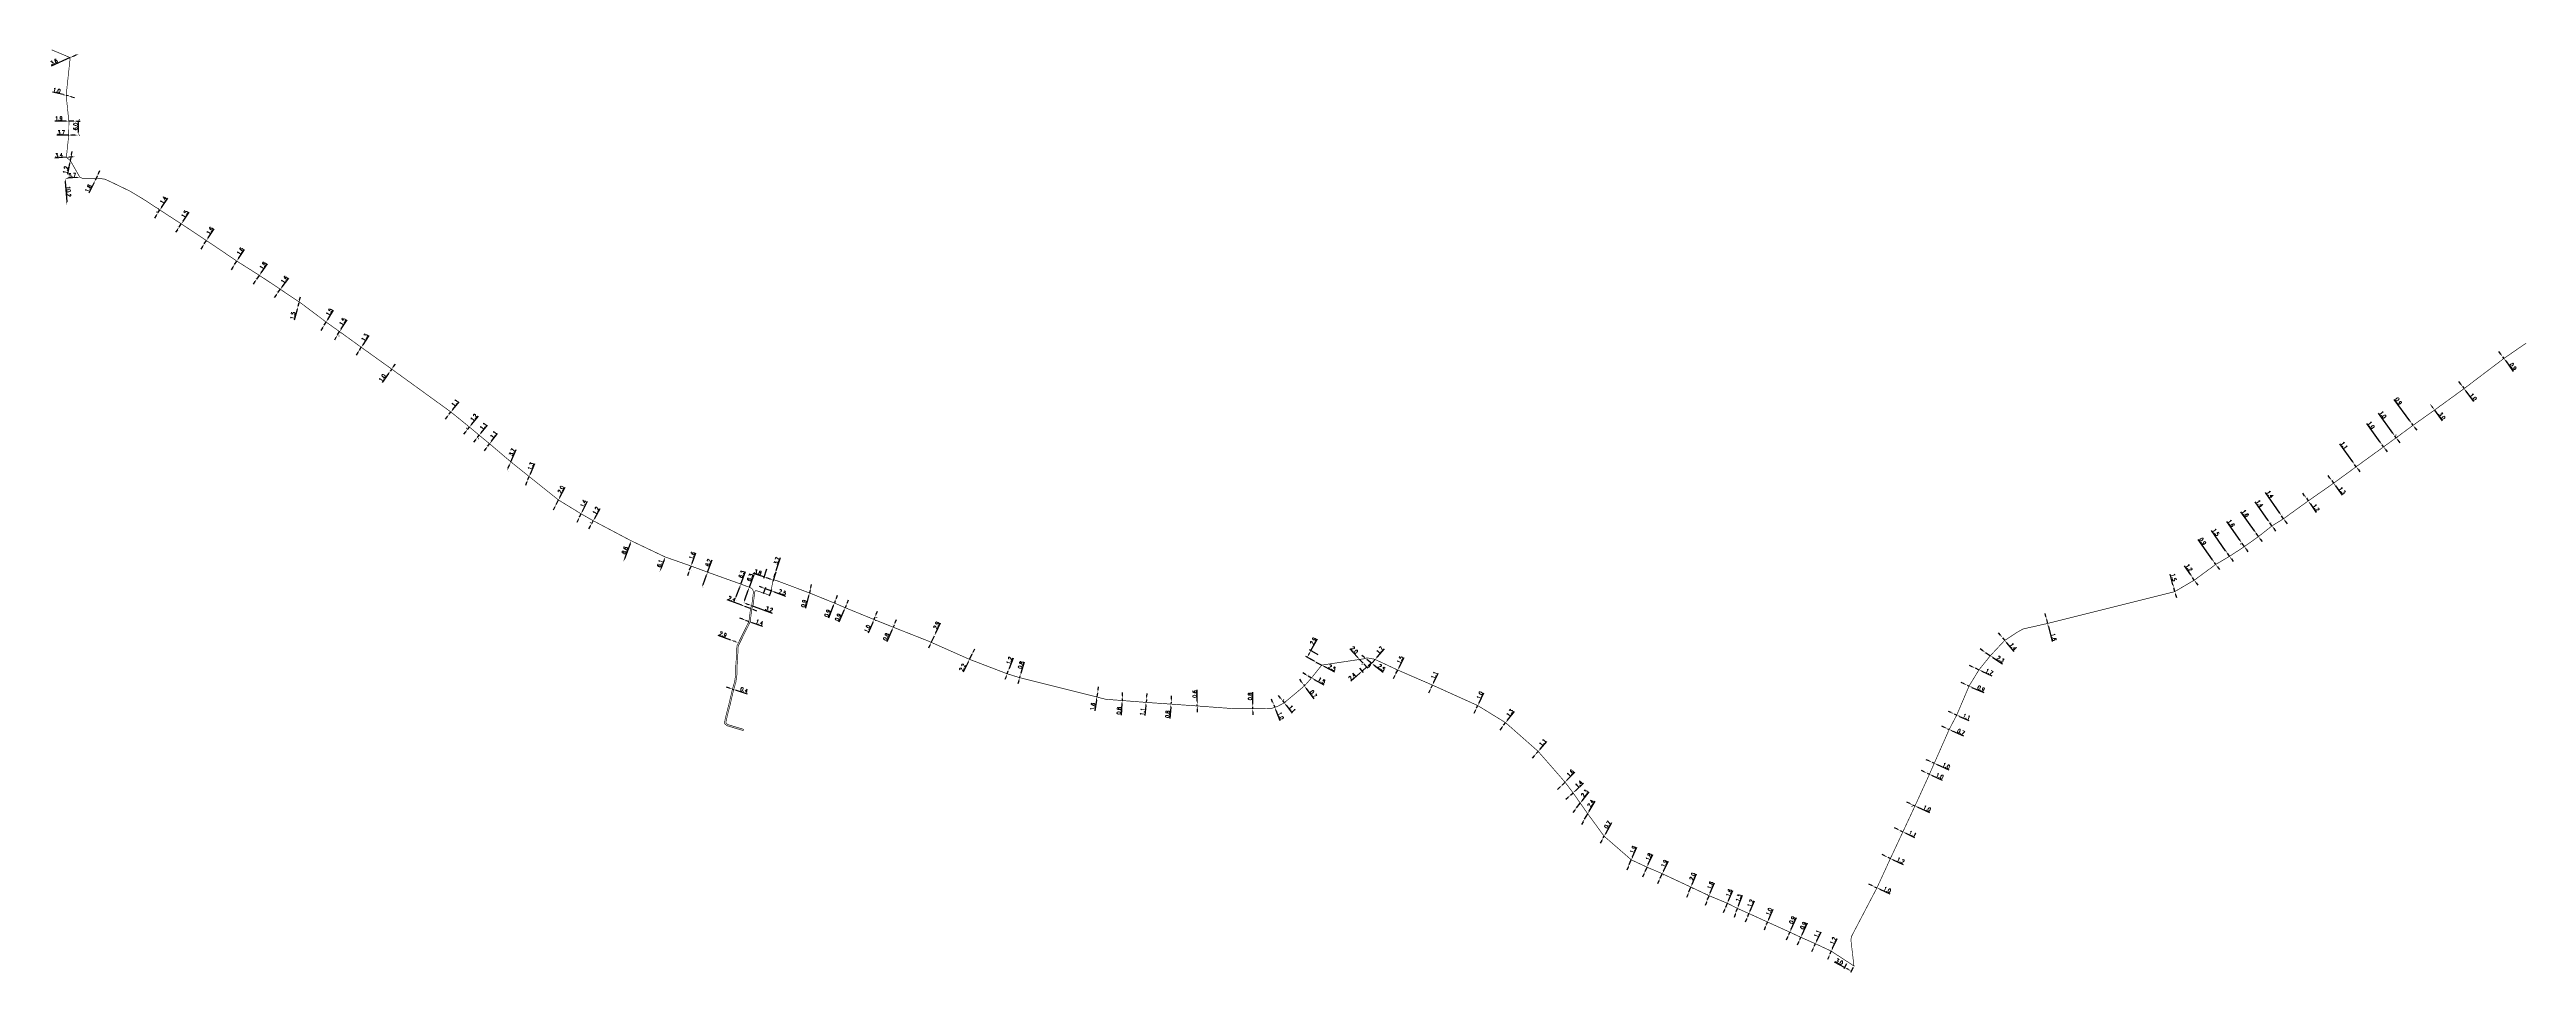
# Model space of a CAD drawing. Header units: millimetres. Extents: x 168049 to 169000, y 126646 to 127000.
import ezdxf

# ---------------------------------------------------------------- set-up
doc = ezdxf.new("R2010")
doc.units = ezdxf.units.MM
doc.linetypes.add('O_GAINE', pattern=[2000, 1000, 1000])
doc.layers.get('DEFPOINTS').update_dxf_attribs({"linetype": 'CONTINUOUS'})
doc.layers.add('O_100', color=6, linetype='O_GAINE')
doc.styles.get("Standard").update_dxf_attribs({"font": 'romans.shx', "width": 0.85})
doc.dimstyles.get("Standard").update_dxf_attribs({"dimtxt": 1.5, "dimasz": 1.2, "dimexe": 0.625, "dimexo": 0.625, "dimgap": 0.25, "dimtad": 1, "dimdec": 1, "dimzin": 0, "dimdsep": 46, "dimtxsty": 'Standard', "dimcen": -0.5, "dimadec": 0, "dimazin": 0, "dimtfac": 1, "dimtdec": 1, "dimtmove": 0, "dimatfit": 3, "dimfxl": 1, "dimtolj": 1, "dimtzin": 0, "dimarcsym": 0})

# ---------------------------------------------------------------- blocks, each defined once
blk = doc.blocks.new('*D0')
at = {"layer": 'DEFPOINTS', "color": 0, "linetype": 'Continuous'}
for p in [(168990.95, 126882.13), (168990.95, 126882.13), (168991.45, 126881.45)]:
    blk.add_point(p, dxfattribs=at)
at = {"layer": 'O_100', "color": 0, "linetype": 'Continuous', "lineweight": -2}
for p, q in [((168990.24, 126883.1), (168989.54, 126884.07)), ((168990.95, 126882.13), (168991.45, 126881.45)), ((168992.15, 126880.47), (168995.08, 126876.44))]:
    blk.add_line(p, q, dxfattribs=at)
at = {"layer": 'O_100', "color": 0, "linetype": 'Continuous'}
for points in [[(168990.41, 126883.22), (168990.08, 126882.99), (168990.95, 126882.13)], [(168992.32, 126880.59), (168991.99, 126880.36), (168991.45, 126881.45)]]:
    blk.add_solid(points, dxfattribs=at)
at = {"layer": 'O_100', "color": 0, "linetype": 'Continuous', "insert": (168994.98, 126878.29), "char_height": 1.5, "attachment_point": 5, "rotation": 305.99566}
blk.add_mtext('\\A1;0.9', dxfattribs=at)
blk = doc.blocks.new('*D1')
at = {"layer": 'DEFPOINTS', "color": 0, "linetype": 'Continuous'}
for p in [(168975.6, 126870.61), (168975.61, 126870.62), (168976.16, 126869.85)]:
    blk.add_point(p, dxfattribs=at)
at = {"layer": 'O_100', "color": 0, "linetype": 'Continuous', "lineweight": -2}
for p, q in [((168974.9, 126871.59), (168974.2, 126872.56)), ((168975.1, 126870.25), (168975.1, 126870.25)), ((168975.6, 126870.61), (168976.16, 126869.84)), ((168975.66, 126869.48), (168975.65, 126869.48)), ((168976.86, 126868.87), (168979.76, 126864.87))]:
    blk.add_line(p, q, dxfattribs=at)
at = {"layer": 'O_100', "color": 0, "linetype": 'Continuous'}
for points in [[(168975.06, 126871.7), (168974.74, 126871.47), (168975.6, 126870.61)], [(168977.02, 126868.99), (168976.7, 126868.76), (168976.16, 126869.84)]]:
    blk.add_solid(points, dxfattribs=at)
at = {"layer": 'O_100', "color": 0, "linetype": 'Continuous', "insert": (168979.69, 126866.66), "char_height": 1.5, "attachment_point": 5, "rotation": 305.87043}
blk.add_mtext('\\A1;1.0', dxfattribs=at)
blk = doc.blocks.new('*D2')
at = {"layer": 'DEFPOINTS', "color": 0, "linetype": 'Continuous'}
for p in [(168963.05, 126864.03), (168963.05, 126864.03), (168964.8, 126861.6)]:
    blk.add_point(p, dxfattribs=at)
at = {"layer": 'O_100', "color": 0, "linetype": 'Continuous', "lineweight": -2}
for p, q in [((168963.75, 126863.06), (168964.1, 126862.57)), ((168964.8, 126861.6), (168967.77, 126857.47))]:
    blk.add_line(p, q, dxfattribs=at)
at = {"layer": 'O_100', "color": 0, "linetype": 'Continuous'}
for points in [[(168963.91, 126863.18), (168963.58, 126862.94), (168963.05, 126864.03)], [(168964.26, 126862.69), (168963.93, 126862.46), (168964.8, 126861.6)]]:
    blk.add_solid(points, dxfattribs=at)
at = {"layer": 'O_100', "color": 0, "linetype": 'Continuous', "insert": (168967.65, 126859.34), "char_height": 1.5, "attachment_point": 5, "rotation": 305.72401}
blk.add_mtext('\\A1;3.0', dxfattribs=at)
blk = doc.blocks.new('*D3')
at = {"layer": 'DEFPOINTS', "color": 0, "linetype": 'Continuous'}
for p in [(168956.05, 126856.5), (168956.05, 126856.5), (168956.58, 126855.77)]:
    blk.add_point(p, dxfattribs=at)
at = {"layer": 'O_100', "color": 0, "linetype": 'Continuous', "lineweight": -2}
for p, q in [((168955.34, 126857.47), (168949.29, 126865.7)), ((168956.58, 126855.77), (168956.05, 126856.5)), ((168957.3, 126854.81), (168958.01, 126853.84))]:
    blk.add_line(p, q, dxfattribs=at)
at = {"layer": 'O_100', "color": 0, "linetype": 'Continuous'}
for points in [[(168955.5, 126857.58), (168955.18, 126857.35), (168956.05, 126856.5)], [(168957.46, 126854.93), (168957.13, 126854.69), (168956.58, 126855.77)]]:
    blk.add_solid(points, dxfattribs=at)
at = {"layer": 'O_100', "color": 0, "linetype": 'Continuous', "insert": (168951.01, 126865.04), "char_height": 1.5, "attachment_point": 5, "rotation": 306.32154}
blk.add_mtext('\\A1;0.9', dxfattribs=at)
blk = doc.blocks.new('*D4')
at = {"layer": 'DEFPOINTS', "color": 0, "linetype": 'Continuous'}
for p in [(168949.47, 126851.72), (168949.52, 126851.75), (168950.03, 126850.95)]:
    blk.add_point(p, dxfattribs=at)
at = {"layer": 'O_100', "color": 0, "linetype": 'Continuous', "lineweight": -2}
for p, q in [((168948.82, 126852.73), (168943.29, 126860.45)), ((168950.08, 126850.98), (168949.52, 126851.75)), ((168949.98, 126852.08), (168950.03, 126852.12)), ((168950.53, 126851.31), (168950.58, 126851.34)), ((168950.77, 126850.01), (168951.47, 126849.03))]:
    blk.add_line(p, q, dxfattribs=at)
at = {"layer": 'O_100', "color": 0, "linetype": 'Continuous'}
for points in [[(168948.99, 126852.85), (168948.66, 126852.61), (168949.52, 126851.75)], [(168950.94, 126850.12), (168950.61, 126849.89), (168950.08, 126850.98)]]:
    blk.add_solid(points, dxfattribs=at)
at = {"layer": 'O_100', "color": 0, "linetype": 'Continuous', "insert": (168944.98, 126859.82), "char_height": 1.5, "attachment_point": 5, "rotation": 305.6067}
blk.add_mtext('\\A1;1.0', dxfattribs=at)
blk = doc.blocks.new('*D5')
at = {"layer": 'DEFPOINTS', "color": 0, "linetype": 'Continuous'}
for p in [(168944.68, 126848.28), (168944.68, 126848.28), (168945.26, 126847.47)]:
    blk.add_point(p, dxfattribs=at)
at = {"layer": 'O_100', "color": 0, "linetype": 'Continuous', "lineweight": -2}
for p, q in [((168943.98, 126849.26), (168938.82, 126856.47)), ((168945.26, 126847.47), (168944.68, 126848.28)), ((168945.96, 126846.5), (168946.66, 126845.52))]:
    blk.add_line(p, q, dxfattribs=at)
at = {"layer": 'O_100', "color": 0, "linetype": 'Continuous'}
for points in [[(168944.14, 126849.38), (168943.82, 126849.14), (168944.68, 126848.28)], [(168946.12, 126846.61), (168945.8, 126846.38), (168945.26, 126847.47)]]:
    blk.add_solid(points, dxfattribs=at)
at = {"layer": 'O_100', "color": 0, "linetype": 'Continuous', "insert": (168940.51, 126855.83), "char_height": 1.5, "attachment_point": 5, "rotation": 305.59514}
blk.add_mtext('\\A1;1.0', dxfattribs=at)
blk = doc.blocks.new('*D6')
at = {"layer": 'DEFPOINTS', "color": 0, "linetype": 'Continuous'}
for p in [(168934.11, 126840.77), (168934.11, 126840.77), (168934.75, 126839.87)]:
    blk.add_point(p, dxfattribs=at)
at = {"layer": 'O_100', "color": 0, "linetype": 'Continuous', "lineweight": -2}
for p, q in [((168933.41, 126841.74), (168928.52, 126848.59)), ((168934.75, 126839.87), (168934.11, 126840.77)), ((168935.45, 126838.9), (168936.14, 126837.92))]:
    blk.add_line(p, q, dxfattribs=at)
at = {"layer": 'O_100', "color": 0, "linetype": 'Continuous'}
for points in [[(168933.57, 126841.86), (168933.25, 126841.63), (168934.11, 126840.77)], [(168935.61, 126839.01), (168935.28, 126838.78), (168934.75, 126839.87)]]:
    blk.add_solid(points, dxfattribs=at)
at = {"layer": 'O_100', "color": 0, "linetype": 'Continuous', "insert": (168930.09, 126848.1), "char_height": 1.5, "attachment_point": 5, "rotation": 305.56144}
blk.add_mtext('\\A1;1.1', dxfattribs=at)
blk = doc.blocks.new('*D7')
at = {"layer": 'DEFPOINTS', "color": 0, "linetype": 'Continuous'}
for p in [(168925.33, 126834.52), (168925.34, 126834.53), (168926.06, 126833.51)]:
    blk.add_point(p, dxfattribs=at)
at = {"layer": 'O_100', "color": 0, "linetype": 'Continuous', "lineweight": -2}
for p, q in [((168924.64, 126835.5), (168923.93, 126836.48)), ((168925.34, 126834.53), (168926.07, 126833.52)), ((168925.84, 126834.89), (168925.85, 126834.89)), ((168926.57, 126833.88), (168926.58, 126833.88)), ((168926.77, 126832.54), (168929.4, 126828.9))]:
    blk.add_line(p, q, dxfattribs=at)
at = {"layer": 'O_100', "color": 0, "linetype": 'Continuous'}
for points in [[(168924.8, 126835.62), (168924.47, 126835.39), (168925.34, 126834.53)], [(168926.93, 126832.66), (168926.61, 126832.42), (168926.07, 126833.52)]]:
    blk.add_solid(points, dxfattribs=at)
at = {"layer": 'O_100', "color": 0, "linetype": 'Continuous', "insert": (168929.34, 126830.69), "char_height": 1.5, "attachment_point": 5, "rotation": 305.78737}
blk.add_mtext('\\A1;1.3', dxfattribs=at)
blk = doc.blocks.new('*D8')
at = {"layer": 'DEFPOINTS', "color": 0, "linetype": 'Continuous'}
for p in [(168915.62, 126827.7), (168915.64, 126827.71), (168916.31, 126826.71)]:
    blk.add_point(p, dxfattribs=at)
at = {"layer": 'O_100', "color": 0, "linetype": 'Continuous', "lineweight": -2}
for p, q in [((168914.95, 126828.69), (168914.27, 126829.68)), ((168915.64, 126827.71), (168916.32, 126826.72)), ((168916.14, 126828.05), (168916.15, 126828.06)), ((168916.82, 126827.07), (168916.84, 126827.08)), ((168917.01, 126825.74), (168919.4, 126822.3))]:
    blk.add_line(p, q, dxfattribs=at)
at = {"layer": 'O_100', "color": 0, "linetype": 'Continuous'}
for points in [[(168915.12, 126828.81), (168914.79, 126828.58), (168915.64, 126827.71)], [(168917.17, 126825.85), (168916.84, 126825.62), (168916.32, 126826.72)]]:
    blk.add_solid(points, dxfattribs=at)
at = {"layer": 'O_100', "color": 0, "linetype": 'Continuous', "insert": (168919.37, 126824.1), "char_height": 1.5, "attachment_point": 5, "rotation": 304.81911}
blk.add_mtext('\\A1;1.2', dxfattribs=at)
blk = doc.blocks.new('*D9')
at = {"layer": 'DEFPOINTS', "color": 0, "linetype": 'Continuous'}
for p in [(168906.05, 126820.96), (168906.08, 126820.98), (168906.82, 126819.85)]:
    blk.add_point(p, dxfattribs=at)
at = {"layer": 'O_100', "color": 0, "linetype": 'Continuous', "lineweight": -2}
for p, q in [((168905.4, 126821.97), (168899.93, 126829.97)), ((168906.84, 126819.87), (168906.08, 126820.98)), ((168906.57, 126821.32), (168906.6, 126821.33)), ((168907.33, 126820.2), (168907.36, 126820.22)), ((168907.52, 126818.88), (168908.2, 126817.89))]:
    blk.add_line(p, q, dxfattribs=at)
at = {"layer": 'O_100', "color": 0, "linetype": 'Continuous'}
for points in [[(168905.57, 126822.09), (168905.24, 126821.86), (168906.08, 126820.98)], [(168907.68, 126818.99), (168907.35, 126818.76), (168906.84, 126819.87)]]:
    blk.add_solid(points, dxfattribs=at)
at = {"layer": 'O_100', "color": 0, "linetype": 'Continuous', "insert": (168901.62, 126829.28), "char_height": 1.5, "attachment_point": 5, "rotation": 304.34876}
blk.add_mtext('\\A1;1.4', dxfattribs=at)
blk = doc.blocks.new('*D10')
at = {"layer": 'DEFPOINTS', "color": 0, "linetype": 'Continuous'}
for p in [(168901.6, 126818.25), (168901.61, 126818.26), (168902.4, 126817.11)]:
    blk.add_point(p, dxfattribs=at)
at = {"layer": 'O_100', "color": 0, "linetype": 'Continuous', "lineweight": -2}
for p, q in [((168900.92, 126819.24), (168895.96, 126826.38)), ((168902.4, 126817.11), (168901.61, 126818.26)), ((168902.12, 126818.61), (168902.12, 126818.61)), ((168902.92, 126817.46), (168902.92, 126817.46)), ((168903.09, 126816.12), (168903.77, 126815.14))]:
    blk.add_line(p, q, dxfattribs=at)
at = {"layer": 'O_100', "color": 0, "linetype": 'Continuous'}
for points in [[(168901.08, 126819.36), (168900.76, 126819.13), (168901.61, 126818.26)], [(168903.25, 126816.24), (168902.93, 126816.01), (168902.4, 126817.11)]]:
    blk.add_solid(points, dxfattribs=at)
at = {"layer": 'O_100', "color": 0, "linetype": 'Continuous', "insert": (168897.65, 126825.7), "char_height": 1.5, "attachment_point": 5, "rotation": 304.81911}
blk.add_mtext('\\A1;1.4', dxfattribs=at)
blk = doc.blocks.new('*D11')
at = {"layer": 'DEFPOINTS', "color": 0, "linetype": 'Continuous'}
for p in [(168896.34, 126814.29), (168896.35, 126814.3), (168897.24, 126813.04)]:
    blk.add_point(p, dxfattribs=at)
at = {"layer": 'O_100', "color": 0, "linetype": 'Continuous', "lineweight": -2}
for p, q in [((168895.65, 126815.27), (168890.48, 126822.57)), ((168895.84, 126813.94), (168895.83, 126813.93)), ((168897.23, 126813.03), (168896.34, 126814.29)), ((168896.73, 126812.67), (168896.72, 126812.67)), ((168897.93, 126812.05), (168898.62, 126811.07))]:
    blk.add_line(p, q, dxfattribs=at)
at = {"layer": 'O_100', "color": 0, "linetype": 'Continuous'}
for points in [[(168895.81, 126815.39), (168895.48, 126815.16), (168896.34, 126814.29)], [(168898.09, 126812.16), (168897.76, 126811.93), (168897.23, 126813.03)]]:
    blk.add_solid(points, dxfattribs=at)
at = {"layer": 'O_100', "color": 0, "linetype": 'Continuous', "insert": (168892.16, 126821.93), "char_height": 1.5, "attachment_point": 5, "rotation": 305.28421}
blk.add_mtext('\\A1;1.6', dxfattribs=at)
blk = doc.blocks.new('*D12')
at = {"layer": 'DEFPOINTS', "color": 0, "linetype": 'Continuous'}
for p in [(168890.88, 126810.47), (168890.92, 126810.5), (168891.84, 126809.19)]:
    blk.add_point(p, dxfattribs=at)
at = {"layer": 'O_100', "color": 0, "linetype": 'Continuous', "lineweight": -2}
for p, q in [((168890.19, 126811.46), (168885.06, 126818.8)), ((168890.41, 126810.15), (168890.37, 126810.12)), ((168891.79, 126809.16), (168890.88, 126810.47)), ((168891.33, 126808.83), (168891.28, 126808.8)), ((168892.48, 126808.18), (168893.17, 126807.2))]:
    blk.add_line(p, q, dxfattribs=at)
at = {"layer": 'O_100', "color": 0, "linetype": 'Continuous'}
for points in [[(168890.35, 126811.57), (168890.03, 126811.34), (168890.88, 126810.47)], [(168892.65, 126808.29), (168892.32, 126808.07), (168891.79, 126809.16)]]:
    blk.add_solid(points, dxfattribs=at)
at = {"layer": 'O_100', "color": 0, "linetype": 'Continuous', "insert": (168886.73, 126818.14), "char_height": 1.5, "attachment_point": 5, "rotation": 304.97204}
blk.add_mtext('\\A1;1.6', dxfattribs=at)
blk = doc.blocks.new('*D13')
at = {"layer": 'DEFPOINTS', "color": 0, "linetype": 'Continuous'}
for p in [(168885.29, 126806.62), (168885.29, 126806.62), (168886.12, 126805.43)]:
    blk.add_point(p, dxfattribs=at)
at = {"layer": 'O_100', "color": 0, "linetype": 'Continuous', "lineweight": -2}
for p, q in [((168884.6, 126807.6), (168879.19, 126815.34)), ((168886.12, 126805.43), (168885.29, 126806.62)), ((168886.81, 126804.45), (168887.5, 126803.47))]:
    blk.add_line(p, q, dxfattribs=at)
at = {"layer": 'O_100', "color": 0, "linetype": 'Continuous'}
for points in [[(168884.77, 126807.72), (168884.44, 126807.49), (168885.29, 126806.62)], [(168886.97, 126804.56), (168886.64, 126804.33), (168886.12, 126805.43)]]:
    blk.add_solid(points, dxfattribs=at)
at = {"layer": 'O_100', "color": 0, "linetype": 'Continuous', "insert": (168880.86, 126814.69), "char_height": 1.5, "attachment_point": 5, "rotation": 304.97204}
blk.add_mtext('\\A1;1.5', dxfattribs=at)
blk = doc.blocks.new('*D14')
at = {"layer": 'DEFPOINTS', "color": 0, "linetype": 'Continuous'}
for p in [(168880.29, 126803.06), (168880.29, 126803.06), (168880.81, 126802.32)]:
    blk.add_point(p, dxfattribs=at)
at = {"layer": 'O_100', "color": 0, "linetype": 'Continuous', "lineweight": -2}
for p, q in [((168879.6, 126804.04), (168874.08, 126811.87)), ((168880.81, 126802.32), (168880.29, 126803.06)), ((168881.5, 126801.34), (168882.19, 126800.36))]:
    blk.add_line(p, q, dxfattribs=at)
at = {"layer": 'O_100', "color": 0, "linetype": 'Continuous'}
for points in [[(168879.76, 126804.15), (168879.44, 126803.92), (168880.29, 126803.06)], [(168881.67, 126801.46), (168881.34, 126801.23), (168880.81, 126802.32)]]:
    blk.add_solid(points, dxfattribs=at)
at = {"layer": 'O_100', "color": 0, "linetype": 'Continuous', "insert": (168875.79, 126811.18), "char_height": 1.5, "attachment_point": 5, "rotation": 305.19658}
blk.add_mtext('\\A1;0.9', dxfattribs=at)
blk = doc.blocks.new('*D15')
at = {"layer": 'DEFPOINTS', "color": 0, "linetype": 'Continuous'}
for p in [(168871.91, 126797.29), (168871.91, 126797.29), (168872.58, 126796.29)]:
    blk.add_point(p, dxfattribs=at)
at = {"layer": 'O_100', "color": 0, "linetype": 'Continuous', "lineweight": -2}
for p, q in [((168871.23, 126798.28), (168868.87, 126801.74)), ((168872.58, 126796.29), (168871.91, 126797.29)), ((168873.26, 126795.3), (168873.93, 126794.31))]:
    blk.add_line(p, q, dxfattribs=at)
at = {"layer": 'O_100', "color": 0, "linetype": 'Continuous'}
for points in [[(168871.39, 126798.39), (168871.06, 126798.16), (168871.91, 126797.29)], [(168873.42, 126795.42), (168873.09, 126795.19), (168872.58, 126796.29)]]:
    blk.add_solid(points, dxfattribs=at)
at = {"layer": 'O_100', "color": 0, "linetype": 'Continuous', "insert": (168870.54, 126801.07), "char_height": 1.5, "attachment_point": 5, "rotation": 304.30735}
blk.add_mtext('\\A1;1.2', dxfattribs=at)
blk = doc.blocks.new('*D16')
at = {"layer": 'DEFPOINTS', "color": 0, "linetype": 'Continuous'}
for p in [(168864.7, 126793.33), (168864.7, 126793.33), (168865.08, 126791.88)]:
    blk.add_point(p, dxfattribs=at)
at = {"layer": 'O_100', "color": 0, "linetype": 'Continuous', "lineweight": -2}
for p, q in [((168864.39, 126794.49), (168863.32, 126798.54)), ((168865.08, 126791.88), (168864.7, 126793.33)), ((168865.39, 126790.72), (168865.69, 126789.56))]:
    blk.add_line(p, q, dxfattribs=at)
at = {"layer": 'O_100', "color": 0, "linetype": 'Continuous'}
for points in [[(168864.58, 126794.54), (168864.2, 126794.44), (168864.7, 126793.33)], [(168865.58, 126790.77), (168865.19, 126790.67), (168865.08, 126791.88)]]:
    blk.add_solid(points, dxfattribs=at)
at = {"layer": 'O_100', "color": 0, "linetype": 'Continuous', "insert": (168864.67, 126797.35), "char_height": 1.5, "attachment_point": 5, "rotation": 284.78572}
blk.add_mtext('\\A1;1.5', dxfattribs=at)
blk = doc.blocks.new('*D17')
at = {"layer": 'DEFPOINTS', "color": 0, "linetype": 'Continuous'}
for p in [(168815.86, 126781.17), (168815.86, 126781.17), (168816.24, 126779.64)]:
    blk.add_point(p, dxfattribs=at)
at = {"layer": 'O_100', "color": 0, "linetype": 'Continuous', "lineweight": -2}
for p, q in [((168815.57, 126782.34), (168815.28, 126783.5)), ((168815.86, 126781.17), (168816.24, 126779.64)), ((168816.54, 126778.47), (168817.99, 126772.68))]:
    blk.add_line(p, q, dxfattribs=at)
at = {"layer": 'O_100', "color": 0, "linetype": 'Continuous'}
for points in [[(168815.76, 126782.38), (168815.37, 126782.29), (168815.86, 126781.17)], [(168816.73, 126778.52), (168816.34, 126778.43), (168816.24, 126779.64)]]:
    blk.add_solid(points, dxfattribs=at)
at = {"layer": 'O_100', "color": 0, "linetype": 'Continuous', "insert": (168818.59, 126774.37), "char_height": 1.5, "attachment_point": 5, "rotation": 284.05907}
blk.add_mtext('\\A1;1.6', dxfattribs=at)
blk = doc.blocks.new('*D18')
at = {"layer": 'DEFPOINTS', "color": 0, "linetype": 'Continuous'}
for p in [(168798.91, 126774.18), (168798.91, 126774.18), (168799.76, 126773.13)]:
    blk.add_point(p, dxfattribs=at)
at = {"layer": 'O_100', "color": 0, "linetype": 'Continuous', "lineweight": -2}
for p, q in [((168798.15, 126775.11), (168797.39, 126776.03)), ((168798.91, 126774.18), (168799.76, 126773.13)), ((168800.52, 126772.2), (168803.21, 126768.91))]:
    blk.add_line(p, q, dxfattribs=at)
at = {"layer": 'O_100', "color": 0, "linetype": 'Continuous'}
for points in [[(168798.3, 126775.23), (168797.99, 126774.98), (168798.91, 126774.18)], [(168800.68, 126772.33), (168800.37, 126772.08), (168799.76, 126773.13)]]:
    blk.add_solid(points, dxfattribs=at)
at = {"layer": 'O_100', "color": 0, "linetype": 'Continuous', "insert": (168803.02, 126770.73), "char_height": 1.5, "attachment_point": 5, "rotation": 309.28315}
blk.add_mtext('\\A1;1.4', dxfattribs=at)
blk = doc.blocks.new('*D19')
at = {"layer": 'DEFPOINTS', "color": 0, "linetype": 'Continuous'}
for p in [(168792.33, 126768.52), (168792.33, 126768.51), (168794.26, 126767.26)]:
    blk.add_point(p, dxfattribs=at)
at = {"layer": 'O_100', "color": 0, "linetype": 'Continuous', "lineweight": -2}
for p, q in [((168791.33, 126769.17), (168790.32, 126769.83)), ((168791.99, 126768), (168791.99, 126767.99)), ((168792.33, 126768.51), (168794.25, 126767.25)), ((168793.91, 126766.74), (168793.91, 126766.73)), ((168795.25, 126766.59), (168798.91, 126764.19))]:
    blk.add_line(p, q, dxfattribs=at)
at = {"layer": 'O_100', "color": 0, "linetype": 'Continuous'}
for points in [[(168791.44, 126769.34), (168791.22, 126769.01), (168792.33, 126768.51)], [(168795.36, 126766.76), (168795.15, 126766.43), (168794.25, 126767.25)]]:
    blk.add_solid(points, dxfattribs=at)
at = {"layer": 'O_100', "color": 0, "linetype": 'Continuous', "insert": (168798.13, 126765.9), "char_height": 1.5, "attachment_point": 5, "rotation": 326.69456}
blk.add_mtext('\\A1;2.3', dxfattribs=at)
blk = doc.blocks.new('*D20')
at = {"layer": 'DEFPOINTS', "color": 0, "linetype": 'Continuous'}
for p in [(168788.4, 126762.53), (168788.4, 126762.53), (168789.89, 126761.82)]:
    blk.add_point(p, dxfattribs=at)
at = {"layer": 'O_100', "color": 0, "linetype": 'Continuous', "lineweight": -2}
for p, q in [((168787.31, 126763.04), (168786.22, 126763.55)), ((168788.4, 126762.53), (168789.89, 126761.82)), ((168790.98, 126761.31), (168794.77, 126759.53))]:
    blk.add_line(p, q, dxfattribs=at)
at = {"layer": 'O_100', "color": 0, "linetype": 'Continuous'}
for points in [[(168787.39, 126763.22), (168787.22, 126762.86), (168788.4, 126762.53)], [(168791.06, 126761.5), (168790.89, 126761.13), (168789.89, 126761.82)]]:
    blk.add_solid(points, dxfattribs=at)
at = {"layer": 'O_100', "color": 0, "linetype": 'Continuous', "insert": (168793.84, 126761.07), "char_height": 1.5, "attachment_point": 5, "rotation": 334.83811}
blk.add_mtext('\\A1;1.7', dxfattribs=at)
blk = doc.blocks.new('*D21')
at = {"layer": 'DEFPOINTS', "color": 0, "linetype": 'Continuous'}
for p in [(168785.3, 126755.94), (168785.3, 126755.94), (168786.08, 126755.59)]:
    blk.add_point(p, dxfattribs=at)
at = {"layer": 'O_100', "color": 0, "linetype": 'Continuous', "lineweight": -2}
for p, q in [((168784.21, 126756.43), (168783.11, 126756.92)), ((168785.3, 126755.94), (168786.08, 126755.59)), ((168787.17, 126755.1), (168791.72, 126753.06))]:
    blk.add_line(p, q, dxfattribs=at)
at = {"layer": 'O_100', "color": 0, "linetype": 'Continuous'}
for points in [[(168784.29, 126756.61), (168784.13, 126756.25), (168785.3, 126755.94)], [(168787.25, 126755.28), (168787.09, 126754.92), (168786.08, 126755.59)]]:
    blk.add_solid(points, dxfattribs=at)
at = {"layer": 'O_100', "color": 0, "linetype": 'Continuous', "insert": (168790.71, 126754.61), "char_height": 1.5, "attachment_point": 5, "rotation": 335.83777}
blk.add_mtext('\\A1;0.9', dxfattribs=at)
blk = doc.blocks.new('*D22')
at = {"layer": 'DEFPOINTS', "color": 0, "linetype": 'Continuous'}
for p in [(168780.35, 126744.9), (168780.35, 126744.9), (168781.35, 126744.45)]:
    blk.add_point(p, dxfattribs=at)
at = {"layer": 'O_100', "color": 0, "linetype": 'Continuous', "lineweight": -2}
for p, q in [((168779.25, 126745.39), (168778.16, 126745.88)), ((168780.35, 126744.9), (168781.35, 126744.45)), ((168782.45, 126743.96), (168785.94, 126742.39))]:
    blk.add_line(p, q, dxfattribs=at)
at = {"layer": 'O_100', "color": 0, "linetype": 'Continuous'}
for points in [[(168779.34, 126745.57), (168779.17, 126745.21), (168780.35, 126744.9)], [(168782.53, 126744.14), (168782.37, 126743.77), (168781.35, 126744.45)]]:
    blk.add_solid(points, dxfattribs=at)
at = {"layer": 'O_100', "color": 0, "linetype": 'Continuous', "insert": (168785.15, 126743.84), "char_height": 1.5, "attachment_point": 5, "rotation": 335.83777}
blk.add_mtext('\\A1;1.1', dxfattribs=at)
blk = doc.blocks.new('*D23')
at = {"layer": 'DEFPOINTS', "color": 0, "linetype": 'Continuous'}
for p in [(168777.81, 126739.21), (168777.81, 126739.21), (168778.45, 126738.92)]:
    blk.add_point(p, dxfattribs=at)
at = {"layer": 'O_100', "color": 0, "linetype": 'Continuous', "lineweight": -2}
for p, q in [((168776.71, 126739.7), (168775.62, 126740.19)), ((168777.81, 126739.21), (168778.45, 126738.92)), ((168779.54, 126738.43), (168784, 126736.43))]:
    blk.add_line(p, q, dxfattribs=at)
at = {"layer": 'O_100', "color": 0, "linetype": 'Continuous'}
for points in [[(168776.79, 126739.88), (168776.63, 126739.52), (168777.81, 126739.21)], [(168779.62, 126738.61), (168779.46, 126738.25), (168778.45, 126738.92)]]:
    blk.add_solid(points, dxfattribs=at)
at = {"layer": 'O_100', "color": 0, "linetype": 'Continuous', "insert": (168782.96, 126737.99), "char_height": 1.5, "attachment_point": 5, "rotation": 335.83777}
blk.add_mtext('\\A1;0.7', dxfattribs=at)
blk = doc.blocks.new('*D24')
at = {"layer": 'DEFPOINTS', "color": 0, "linetype": 'Continuous'}
for p in [(168771.85, 126726.32), (168771.85, 126726.32), (168772.71, 126725.93)]:
    blk.add_point(p, dxfattribs=at)
at = {"layer": 'O_100', "color": 0, "linetype": 'Continuous', "lineweight": -2}
for p, q in [((168770.75, 126726.82), (168769.66, 126727.31)), ((168771.59, 126725.75), (168771.59, 126725.75)), ((168771.85, 126726.32), (168772.71, 126725.93)), ((168772.45, 126725.36), (168772.45, 126725.36)), ((168773.8, 126725.43), (168778.28, 126723.4))]:
    blk.add_line(p, q, dxfattribs=at)
at = {"layer": 'O_100', "color": 0, "linetype": 'Continuous'}
for points in [[(168770.84, 126727), (168770.67, 126726.64), (168771.85, 126726.32)], [(168773.89, 126725.62), (168773.72, 126725.25), (168772.71, 126725.93)]]:
    blk.add_solid(points, dxfattribs=at)
at = {"layer": 'O_100', "color": 0, "linetype": 'Continuous', "insert": (168777.34, 126724.93), "char_height": 1.5, "attachment_point": 5, "rotation": 335.59445}
blk.add_mtext('\\A1;1.0', dxfattribs=at)
blk = doc.blocks.new('*D25')
at = {"layer": 'DEFPOINTS', "color": 0, "linetype": 'Continuous'}
for p in [(168769.96, 126722.13), (168769.96, 126722.12), (168770.87, 126721.7)]:
    blk.add_point(p, dxfattribs=at)
at = {"layer": 'O_100', "color": 0, "linetype": 'Continuous', "lineweight": -2}
for p, q in [((168768.87, 126722.62), (168767.78, 126723.12)), ((168770.22, 126722.68), (168770.22, 126722.7)), ((168771.13, 126722.27), (168771.13, 126722.28)), ((168769.96, 126722.13), (168770.87, 126721.71)), ((168771.97, 126721.22), (168775.78, 126719.49))]:
    blk.add_line(p, q, dxfattribs=at)
at = {"layer": 'O_100', "color": 0, "linetype": 'Continuous'}
for points in [[(168768.95, 126722.8), (168768.79, 126722.44), (168769.96, 126722.13)], [(168772.05, 126721.4), (168771.88, 126721.04), (168770.87, 126721.71)]]:
    blk.add_solid(points, dxfattribs=at)
at = {"layer": 'O_100', "color": 0, "linetype": 'Continuous', "insert": (168774.83, 126721.01), "char_height": 1.5, "attachment_point": 5, "rotation": 335.59445}
blk.add_mtext('\\A1;1.0', dxfattribs=at)
blk = doc.blocks.new('*D26')
at = {"layer": 'DEFPOINTS', "color": 0, "linetype": 'Continuous'}
for p in [(168764.42, 126709.96), (168764.42, 126709.94), (168765.32, 126709.55)]:
    blk.add_point(p, dxfattribs=at)
at = {"layer": 'O_100', "color": 0, "linetype": 'Continuous', "lineweight": -2}
for p, q in [((168763.32, 126710.44), (168762.23, 126710.93)), ((168764.16, 126709.39), (168764.16, 126709.37)), ((168764.42, 126709.94), (168765.31, 126709.53)), ((168765.06, 126708.98), (168765.05, 126708.96)), ((168766.4, 126709.03), (168770.88, 126706.99))]:
    blk.add_line(p, q, dxfattribs=at)
at = {"layer": 'O_100', "color": 0, "linetype": 'Continuous'}
for points in [[(168763.41, 126710.62), (168763.24, 126710.25), (168764.42, 126709.94)], [(168766.48, 126709.22), (168766.32, 126708.85), (168765.31, 126709.53)]]:
    blk.add_solid(points, dxfattribs=at)
at = {"layer": 'O_100', "color": 0, "linetype": 'Continuous', "insert": (168769.93, 126708.52), "char_height": 1.5, "attachment_point": 5, "rotation": 335.49739}
blk.add_mtext('\\A1;1.0', dxfattribs=at)
blk = doc.blocks.new('*D27')
at = {"layer": 'DEFPOINTS', "color": 0, "linetype": 'Continuous'}
for p in [(168759.67, 126700.04), (168759.67, 126700.04), (168760.66, 126699.56)]:
    blk.add_point(p, dxfattribs=at)
at = {"layer": 'O_100', "color": 0, "linetype": 'Continuous', "lineweight": -2}
for p, q in [((168758.59, 126700.56), (168757.51, 126701.09)), ((168759.4, 126699.48), (168759.4, 126699.48)), ((168759.67, 126700.04), (168760.66, 126699.56)), ((168760.39, 126699), (168760.38, 126699)), ((168761.74, 126699.04), (168765.18, 126697.36))]:
    blk.add_line(p, q, dxfattribs=at)
at = {"layer": 'O_100', "color": 0, "linetype": 'Continuous'}
for points in [[(168758.68, 126700.74), (168758.5, 126700.38), (168759.67, 126700.04)], [(168761.82, 126699.21), (168761.65, 126698.86), (168760.66, 126699.56)]]:
    blk.add_solid(points, dxfattribs=at)
at = {"layer": 'O_100', "color": 0, "linetype": 'Continuous', "insert": (168764.43, 126698.84), "char_height": 1.5, "attachment_point": 5, "rotation": 334.08962}
blk.add_mtext('\\A1;1.1', dxfattribs=at)
blk = doc.blocks.new('*D28')
at = {"layer": 'DEFPOINTS', "color": 0, "linetype": 'Continuous'}
for p in [(168754.83, 126689.82), (168754.83, 126689.82), (168755.87, 126689.33)]:
    blk.add_point(p, dxfattribs=at)
at = {"layer": 'O_100', "color": 0, "linetype": 'Continuous', "lineweight": -2}
for p, q in [((168753.74, 126690.33), (168752.65, 126690.83)), ((168754.83, 126689.82), (168755.87, 126689.33)), ((168756.95, 126688.82), (168760.75, 126687.04))]:
    blk.add_line(p, q, dxfattribs=at)
at = {"layer": 'O_100', "color": 0, "linetype": 'Continuous'}
for points in [[(168753.82, 126690.51), (168753.65, 126690.14), (168754.83, 126689.82)], [(168757.04, 126689), (168756.87, 126688.64), (168755.87, 126689.33)]]:
    blk.add_solid(points, dxfattribs=at)
at = {"layer": 'O_100', "color": 0, "linetype": 'Continuous', "insert": (168759.82, 126688.58), "char_height": 1.5, "attachment_point": 5, "rotation": 334.88608}
blk.add_mtext('\\A1;1.2', dxfattribs=at)
blk = doc.blocks.new('*D29')
at = {"layer": 'DEFPOINTS', "color": 0, "linetype": 'Continuous'}
for p in [(168749.81, 126678.5), (168749.81, 126678.5), (168750.71, 126678.08)]:
    blk.add_point(p, dxfattribs=at)
at = {"layer": 'O_100', "color": 0, "linetype": 'Continuous', "lineweight": -2}
for p, q in [((168748.72, 126679.01), (168747.63, 126679.51)), ((168749.81, 126678.5), (168750.71, 126678.08)), ((168751.8, 126677.58), (168755.6, 126675.82))]:
    blk.add_line(p, q, dxfattribs=at)
at = {"layer": 'O_100', "color": 0, "linetype": 'Continuous'}
for points in [[(168748.8, 126679.19), (168748.63, 126678.83), (168749.81, 126678.5)], [(168751.89, 126677.76), (168751.72, 126677.4), (168750.71, 126678.08)]]:
    blk.add_solid(points, dxfattribs=at)
at = {"layer": 'O_100', "color": 0, "linetype": 'Continuous', "insert": (168754.67, 126677.35), "char_height": 1.5, "attachment_point": 5, "rotation": 335.13311}
blk.add_mtext('\\A1;1.0', dxfattribs=at)
blk = doc.blocks.new('*D30')
at = {"layer": 'DEFPOINTS', "color": 0, "linetype": 'Continuous'}
for p in [(168738.24, 126647.5), (168739.27, 126649.43), (168741.88, 126648.05)]:
    blk.add_point(p, dxfattribs=at)
at = {"layer": 'O_100', "color": 0, "linetype": 'Continuous', "lineweight": -2}
for p, q in [((168738.24, 126647.5), (168734.39, 126649.56)), ((168738.98, 126648.88), (168737.95, 126646.95)), ((168739.79, 126646.68), (168739.3, 126646.93)), ((168741.58, 126647.49), (168740.55, 126645.56))]:
    blk.add_line(p, q, dxfattribs=at)
at = {"layer": 'O_100', "color": 0, "linetype": 'Continuous'}
for points in [[(168739.4, 126647.11), (168739.21, 126646.76), (168738.24, 126647.5)], [(168739.88, 126646.85), (168739.69, 126646.5), (168740.85, 126646.11)]]:
    blk.add_solid(points, dxfattribs=at)
at = {"layer": 'O_100', "color": 0, "linetype": 'Continuous', "insert": (168736.25, 126649.69), "char_height": 1.5, "attachment_point": 5, "rotation": 331.93747}
blk.add_mtext('\\A1;3.0', dxfattribs=at)
blk = doc.blocks.new('*D88')
at = {"layer": 'DEFPOINTS', "color": 0, "linetype": 'Continuous'}
for p in [(168732.68, 126652.66), (168732.68, 126652.66), (168733.19, 126653.75)]:
    blk.add_point(p, dxfattribs=at)
at = {"layer": 'O_100', "color": 0, "linetype": 'Continuous', "lineweight": -2}
for p, q in [((168733.7, 126654.84), (168735.47, 126658.63)), ((168732.17, 126651.58), (168731.66, 126650.49)), ((168732.68, 126652.66), (168733.19, 126653.75))]:
    blk.add_line(p, q, dxfattribs=at)
at = {"layer": 'O_100', "color": 0, "linetype": 'Continuous'}
for points in [[(168731.99, 126651.66), (168732.35, 126651.49), (168732.68, 126652.66)], [(168733.52, 126654.92), (168733.88, 126654.75), (168733.19, 126653.75)]]:
    blk.add_solid(points, dxfattribs=at)
at = {"layer": 'O_100', "color": 0, "linetype": 'Continuous', "insert": (168733.93, 126657.7), "char_height": 1.5, "attachment_point": 5, "rotation": 64.89209}
blk.add_mtext('\\A1;1.2', dxfattribs=at)
blk = doc.blocks.new('*D89')
at = {"layer": 'DEFPOINTS', "color": 0, "linetype": 'Continuous'}
for p in [(168727.09, 126656.6), (168726.61, 126655.61), (168726.61, 126655.61)]:
    blk.add_point(p, dxfattribs=at)
at = {"layer": 'O_100', "color": 0, "linetype": 'Continuous', "lineweight": -2}
for p, q in [((168726.61, 126655.61), (168727.09, 126656.6)), ((168727.61, 126657.68), (168729.27, 126661.13)), ((168726.09, 126654.53), (168725.57, 126653.45))]:
    blk.add_line(p, q, dxfattribs=at)
at = {"layer": 'O_100', "color": 0, "linetype": 'Continuous'}
for points in [[(168727.43, 126657.77), (168727.79, 126657.59), (168727.09, 126656.6)], [(168725.91, 126654.61), (168726.27, 126654.44), (168726.61, 126655.61)]]:
    blk.add_solid(points, dxfattribs=at)
at = {"layer": 'O_100', "color": 0, "linetype": 'Continuous', "insert": (168727.8, 126660.38), "char_height": 1.5, "attachment_point": 5, "rotation": 64.2797}
blk.add_mtext('\\A1;1.1', dxfattribs=at)
blk = doc.blocks.new('*D90')
at = {"layer": 'DEFPOINTS', "color": 0, "linetype": 'Continuous'}
for p in [(168721.1, 126658.26), (168721.1, 126658.26), (168721.48, 126659.08)]:
    blk.add_point(p, dxfattribs=at)
at = {"layer": 'O_100', "color": 0, "linetype": 'Continuous', "lineweight": -2}
for p, q in [((168720.6, 126657.17), (168720.09, 126656.09)), ((168721.1, 126658.26), (168721.48, 126659.08)), ((168721.99, 126660.16), (168724.04, 126664.57))]:
    blk.add_line(p, q, dxfattribs=at)
at = {"layer": 'O_100', "color": 0, "linetype": 'Continuous'}
for points in [[(168720.42, 126657.26), (168720.78, 126657.09), (168721.1, 126658.26)], [(168721.81, 126660.25), (168722.17, 126660.08), (168721.48, 126659.08)]]:
    blk.add_solid(points, dxfattribs=at)
at = {"layer": 'O_100', "color": 0, "linetype": 'Continuous', "insert": (168722.48, 126663.58), "char_height": 1.5, "attachment_point": 5, "rotation": 64.99922}
blk.add_mtext('\\A1;0.9', dxfattribs=at)
blk = doc.blocks.new('*D91')
at = {"layer": 'DEFPOINTS', "color": 0, "linetype": 'Continuous'}
for p in [(168716.89, 126660.21), (168716.89, 126660.21), (168717.26, 126661.05)]:
    blk.add_point(p, dxfattribs=at)
at = {"layer": 'O_100', "color": 0, "linetype": 'Continuous', "lineweight": -2}
for p, q in [((168717.75, 126662.14), (168719.78, 126666.69)), ((168716.4, 126659.11), (168715.91, 126658.01)), ((168716.89, 126660.21), (168717.26, 126661.05))]:
    blk.add_line(p, q, dxfattribs=at)
at = {"layer": 'O_100', "color": 0, "linetype": 'Continuous'}
for points in [[(168716.21, 126659.19), (168716.58, 126659.03), (168716.89, 126660.21)], [(168717.57, 126662.22), (168717.93, 126662.06), (168717.26, 126661.05)]]:
    blk.add_solid(points, dxfattribs=at)
at = {"layer": 'O_100', "color": 0, "linetype": 'Continuous', "insert": (168718.23, 126665.68), "char_height": 1.5, "attachment_point": 5, "rotation": 65.94963}
blk.add_mtext('\\A1;0.9', dxfattribs=at)
blk = doc.blocks.new('*D92')
at = {"layer": 'DEFPOINTS', "color": 0, "linetype": 'Continuous'}
for p in [(168708.3, 126664.02), (168708.31, 126664.02), (168708.7, 126664.94)]:
    blk.add_point(p, dxfattribs=at)
at = {"layer": 'O_100', "color": 0, "linetype": 'Continuous', "lineweight": -2}
for p, q in [((168708.12, 126665.18), (168708.12, 126665.18)), ((168709.16, 126666.04), (168710.81, 126669.9)), ((168707.83, 126662.91), (168707.36, 126661.81)), ((168707.73, 126664.26), (168707.73, 126664.26)), ((168708.3, 126664.02), (168708.69, 126664.94))]:
    blk.add_line(p, q, dxfattribs=at)
at = {"layer": 'O_100', "color": 0, "linetype": 'Continuous'}
for points in [[(168708.98, 126666.12), (168709.35, 126665.96), (168708.69, 126664.94)], [(168707.65, 126662.99), (168708.02, 126662.84), (168708.3, 126664.02)]]:
    blk.add_solid(points, dxfattribs=at)
at = {"layer": 'O_100', "color": 0, "linetype": 'Continuous', "insert": (168709.3, 126668.91), "char_height": 1.5, "attachment_point": 5, "rotation": 66.94338}
blk.add_mtext('\\A1;1.0', dxfattribs=at)
blk = doc.blocks.new('*D93')
at = {"layer": 'DEFPOINTS', "color": 0, "linetype": 'Continuous'}
for p in [(168701.09, 126667.08), (168701.1, 126667.08), (168701.57, 126668.18)]:
    blk.add_point(p, dxfattribs=at)
at = {"layer": 'O_100', "color": 0, "linetype": 'Continuous', "lineweight": -2}
for p, q in [((168700.61, 126665.98), (168700.14, 126664.88)), ((168700.52, 126667.32), (168700.51, 126667.33)), ((168701, 126668.43), (168700.98, 126668.43)), ((168701.09, 126667.08), (168701.56, 126668.19)), ((168702.03, 126669.29), (168703.68, 126673.14))]:
    blk.add_line(p, q, dxfattribs=at)
at = {"layer": 'O_100', "color": 0, "linetype": 'Continuous'}
for points in [[(168700.43, 126666.06), (168700.8, 126665.9), (168701.09, 126667.08)], [(168701.85, 126669.37), (168702.21, 126669.21), (168701.56, 126668.19)]]:
    blk.add_solid(points, dxfattribs=at)
at = {"layer": 'O_100', "color": 0, "linetype": 'Continuous', "insert": (168702.17, 126672.16), "char_height": 1.5, "attachment_point": 5, "rotation": 66.82594}
blk.add_mtext('\\A1;1.2', dxfattribs=at)
blk = doc.blocks.new('*D94')
at = {"layer": 'DEFPOINTS', "color": 0, "linetype": 'Continuous'}
for p in [(168696.71, 126668.95), (168696.71, 126668.95), (168697.16, 126670.16)]:
    blk.add_point(p, dxfattribs=at)
at = {"layer": 'O_100', "color": 0, "linetype": 'Continuous', "lineweight": -2}
for p, q in [((168697.58, 126671.29), (168699.05, 126675.23)), ((168696.29, 126667.82), (168695.87, 126666.7)), ((168696.71, 126668.95), (168697.16, 126670.16))]:
    blk.add_line(p, q, dxfattribs=at)
at = {"layer": 'O_100', "color": 0, "linetype": 'Continuous'}
for points in [[(168696.1, 126667.89), (168696.48, 126667.75), (168696.71, 126668.95)], [(168697.4, 126671.36), (168697.77, 126671.22), (168697.16, 126670.16)]]:
    blk.add_solid(points, dxfattribs=at)
at = {"layer": 'O_100', "color": 0, "linetype": 'Continuous', "insert": (168697.59, 126674.18), "char_height": 1.5, "attachment_point": 5, "rotation": 69.55285}
blk.add_mtext('\\A1;1.3', dxfattribs=at)
blk = doc.blocks.new('*D95')
at = {"layer": 'DEFPOINTS', "color": 0, "linetype": 'Continuous'}
for p in [(168692.62, 126670.7), (168692.64, 126670.69), (168693.26, 126672.16)]:
    blk.add_point(p, dxfattribs=at)
at = {"layer": 'O_100', "color": 0, "linetype": 'Continuous', "lineweight": -2}
for p, q in [((168693.75, 126673.26), (168695.42, 126677.1)), ((168692.16, 126669.59), (168691.68, 126668.49)), ((168692.64, 126670.69), (168693.27, 126672.16)), ((168693.19, 126670.45), (168693.21, 126670.44)), ((168693.83, 126671.92), (168693.85, 126671.91))]:
    blk.add_line(p, q, dxfattribs=at)
at = {"layer": 'O_100', "color": 0, "linetype": 'Continuous'}
for points in [[(168691.98, 126669.67), (168692.34, 126669.51), (168692.64, 126670.69)], [(168693.57, 126673.34), (168693.93, 126673.18), (168693.27, 126672.16)]]:
    blk.add_solid(points, dxfattribs=at)
at = {"layer": 'O_100', "color": 0, "linetype": 'Continuous', "insert": (168693.91, 126676.13), "char_height": 1.5, "attachment_point": 5, "rotation": 66.54532}
blk.add_mtext('\\A1;1.6', dxfattribs=at)
blk = doc.blocks.new('*D96')
at = {"layer": 'DEFPOINTS', "color": 0, "linetype": 'Continuous'}
for p in [(168686.29, 126675.05), (168685.67, 126673.57), (168685.7, 126673.56)]:
    blk.add_point(p, dxfattribs=at)
at = {"layer": 'O_100', "color": 0, "linetype": 'Continuous', "lineweight": -2}
for p, q in [((168685.67, 126673.57), (168686.27, 126675.05)), ((168685.71, 126675.28), (168685.69, 126675.29)), ((168686.72, 126676.17), (168688.28, 126680.06)), ((168685.23, 126672.46), (168684.78, 126671.34)), ((168685.12, 126673.79), (168685.09, 126673.8))]:
    blk.add_line(p, q, dxfattribs=at)
at = {"layer": 'O_100', "color": 0, "linetype": 'Continuous'}
for points in [[(168686.53, 126676.24), (168686.9, 126676.09), (168686.27, 126675.05)], [(168685.04, 126672.53), (168685.41, 126672.38), (168685.67, 126673.57)]]:
    blk.add_solid(points, dxfattribs=at)
at = {"layer": 'O_100', "color": 0, "linetype": 'Continuous', "insert": (168686.79, 126679.04), "char_height": 1.5, "attachment_point": 5, "rotation": 68.12235}
blk.add_mtext('\\A1;1.6', dxfattribs=at)
blk = doc.blocks.new('*D97')
at = {"layer": 'DEFPOINTS', "color": 0, "linetype": 'Continuous'}
for p in [(168678.48, 126676.58), (168678.51, 126676.56), (168679.23, 126678.38)]:
    blk.add_point(p, dxfattribs=at)
at = {"layer": 'O_100', "color": 0, "linetype": 'Continuous', "lineweight": -2}
for p, q in [((168678.05, 126675.45), (168677.59, 126674.35)), ((168678.51, 126676.56), (168679.26, 126678.36)), ((168679.06, 126676.34), (168679.09, 126676.32)), ((168679.72, 126679.47), (168681.41, 126683.51)), ((168679.81, 126678.14), (168679.84, 126678.12))]:
    blk.add_line(p, q, dxfattribs=at)
at = {"layer": 'O_100', "color": 0, "linetype": 'Continuous'}
for points in [[(168677.87, 126675.53), (168678.24, 126675.38), (168678.51, 126676.56)], [(168679.54, 126679.55), (168679.91, 126679.39), (168679.26, 126678.36)]]:
    blk.add_solid(points, dxfattribs=at)
at = {"layer": 'O_100', "color": 0, "linetype": 'Continuous', "insert": (168679.87, 126682.43), "char_height": 1.5, "attachment_point": 5, "rotation": 67.37692}
blk.add_mtext('\\A1;2.0', dxfattribs=at)
blk = doc.blocks.new('*D98')
at = {"layer": 'DEFPOINTS', "color": 0, "linetype": 'Continuous'}
for p in [(168667.39, 126681.82), (168667.44, 126681.79), (168668.22, 126683.52)]:
    blk.add_point(p, dxfattribs=at)
at = {"layer": 'O_100', "color": 0, "linetype": 'Continuous', "lineweight": -2}
for p, q in [((168668.8, 126684.58), (168670.61, 126688.29)), ((168666.92, 126680.71), (168666.39, 126679.63)), ((168667.44, 126681.79), (168668.28, 126683.5)), ((168667.95, 126681.54), (168668, 126681.52)), ((168668.78, 126683.25), (168668.84, 126683.22))]:
    blk.add_line(p, q, dxfattribs=at)
at = {"layer": 'O_100', "color": 0, "linetype": 'Continuous'}
for points in [[(168668.62, 126684.67), (168668.98, 126684.49), (168668.28, 126683.5)], [(168666.74, 126680.8), (168667.1, 126680.63), (168667.44, 126681.79)]]:
    blk.add_solid(points, dxfattribs=at)
at = {"layer": 'O_100', "color": 0, "linetype": 'Continuous', "insert": (168669.07, 126687.41), "char_height": 1.5, "attachment_point": 5, "rotation": 63.98521}
blk.add_mtext('\\A1;1.9', dxfattribs=at)
blk = doc.blocks.new('*D99')
at = {"layer": 'DEFPOINTS', "color": 0, "linetype": 'Continuous'}
for p in [(168661.64, 126684.39), (168661.68, 126684.37), (168662.38, 126686.03)]:
    blk.add_point(p, dxfattribs=at)
at = {"layer": 'O_100', "color": 0, "linetype": 'Continuous', "lineweight": -2}
for p, q in [((168661.68, 126684.37), (168662.42, 126686.01)), ((168662.91, 126687.11), (168664.62, 126690.93)), ((168662.95, 126685.77), (168662.99, 126685.76)), ((168661.19, 126683.27), (168660.7, 126682.18)), ((168662.21, 126684.13), (168662.25, 126684.11))]:
    blk.add_line(p, q, dxfattribs=at)
at = {"layer": 'O_100', "color": 0, "linetype": 'Continuous'}
for points in [[(168661.01, 126683.36), (168661.37, 126683.19), (168661.68, 126684.37)], [(168662.72, 126687.19), (168663.09, 126687.02), (168662.42, 126686.01)]]:
    blk.add_solid(points, dxfattribs=at)
at = {"layer": 'O_100', "color": 0, "linetype": 'Continuous', "insert": (168663.1, 126689.97), "char_height": 1.5, "attachment_point": 5, "rotation": 65.85749}
blk.add_mtext('\\A1;1.8', dxfattribs=at)
blk = doc.blocks.new('*D100')
at = {"layer": 'DEFPOINTS', "color": 0, "linetype": 'Continuous'}
for p in [(168655.58, 126687.1), (168655.62, 126687.09), (168656.35, 126688.84)]:
    blk.add_point(p, dxfattribs=at)
at = {"layer": 'O_100', "color": 0, "linetype": 'Continuous', "lineweight": -2}
for p, q in [((168656.87, 126689.93), (168658.53, 126693.7)), ((168655.14, 126685.99), (168654.65, 126684.89)), ((168655.62, 126687.09), (168656.38, 126688.83)), ((168656.16, 126686.85), (168656.19, 126686.84)), ((168656.92, 126688.59), (168656.95, 126688.58))]:
    blk.add_line(p, q, dxfattribs=at)
at = {"layer": 'O_100', "color": 0, "linetype": 'Continuous'}
for points in [[(168654.95, 126686.07), (168655.32, 126685.91), (168655.62, 126687.09)], [(168656.68, 126690.01), (168657.05, 126689.84), (168656.38, 126688.83)]]:
    blk.add_solid(points, dxfattribs=at)
at = {"layer": 'O_100', "color": 0, "linetype": 'Continuous', "insert": (168657.02, 126692.77), "char_height": 1.5, "attachment_point": 5, "rotation": 66.27227}
blk.add_mtext('\\A1;1.9', dxfattribs=at)
blk = doc.blocks.new('*D101')
at = {"layer": 'DEFPOINTS', "color": 0, "linetype": 'Continuous'}
for p in [(168645.62, 126697.29), (168645.62, 126697.29), (168645.96, 126697.9)]:
    blk.add_point(p, dxfattribs=at)
at = {"layer": 'O_100', "color": 0, "linetype": 'Continuous', "lineweight": -2}
for p, q in [((168646.54, 126698.95), (168648.91, 126703.23)), ((168645.04, 126696.24), (168644.46, 126695.19)), ((168645.62, 126697.29), (168645.96, 126697.9))]:
    blk.add_line(p, q, dxfattribs=at)
at = {"layer": 'O_100', "color": 0, "linetype": 'Continuous'}
for points in [[(168644.86, 126696.34), (168645.21, 126696.14), (168645.62, 126697.29)], [(168646.37, 126699.05), (168646.72, 126698.86), (168645.96, 126697.9)]]:
    blk.add_solid(points, dxfattribs=at)
at = {"layer": 'O_100', "color": 0, "linetype": 'Continuous', "insert": (168647.26, 126702.32), "char_height": 1.5, "attachment_point": 5, "rotation": 61.01727}
blk.add_mtext('\\A1;0.7', dxfattribs=at)
blk = doc.blocks.new('*D102')
at = {"layer": 'DEFPOINTS', "color": 0, "linetype": 'Continuous'}
for p in [(168638.45, 126704.51), (168638.45, 126704.51), (168639.64, 126706.53)]:
    blk.add_point(p, dxfattribs=at)
at = {"layer": 'O_100', "color": 0, "linetype": 'Continuous', "lineweight": -2}
for p, q in [((168637.84, 126703.48), (168637.23, 126702.44)), ((168638.45, 126704.51), (168639.64, 126706.53)), ((168640.25, 126707.57), (168642.51, 126711.38))]:
    blk.add_line(p, q, dxfattribs=at)
at = {"layer": 'O_100', "color": 0, "linetype": 'Continuous'}
for points in [[(168637.66, 126703.58), (168638.01, 126703.37), (168638.45, 126704.51)], [(168640.08, 126707.67), (168640.42, 126707.46), (168639.64, 126706.53)]]:
    blk.add_solid(points, dxfattribs=at)
at = {"layer": 'O_100', "color": 0, "linetype": 'Continuous', "insert": (168640.82, 126710.5), "char_height": 1.5, "attachment_point": 5, "rotation": 59.42616}
blk.add_mtext('\\A1;2.4', dxfattribs=at)
blk = doc.blocks.new('*D103')
at = {"layer": 'DEFPOINTS', "color": 0, "linetype": 'Continuous'}
for p in [(168635.37, 126708.85), (168635.37, 126708.85), (168636.77, 126710.62)]:
    blk.add_point(p, dxfattribs=at)
at = {"layer": 'O_100', "color": 0, "linetype": 'Continuous', "lineweight": -2}
for p, q in [((168637.51, 126711.56), (168640.23, 126714.98)), ((168634.63, 126707.91), (168633.88, 126706.97)), ((168635.37, 126708.85), (168636.77, 126710.62))]:
    blk.add_line(p, q, dxfattribs=at)
at = {"layer": 'O_100', "color": 0, "linetype": 'Continuous'}
for points in [[(168634.47, 126708.04), (168634.78, 126707.79), (168635.37, 126708.85)], [(168637.36, 126711.68), (168637.67, 126711.43), (168636.77, 126710.62)]]:
    blk.add_solid(points, dxfattribs=at)
at = {"layer": 'O_100', "color": 0, "linetype": 'Continuous', "insert": (168638.46, 126714.36), "char_height": 1.5, "attachment_point": 5, "rotation": 51.58307}
blk.add_mtext('\\A1;2.3', dxfattribs=at)
blk = doc.blocks.new('*D104')
at = {"layer": 'DEFPOINTS', "color": 0, "linetype": 'Continuous'}
for p in [(168632.97, 126713.65), (168632.97, 126713.65), (168634, 126714.59)]:
    blk.add_point(p, dxfattribs=at)
at = {"layer": 'O_100', "color": 0, "linetype": 'Continuous', "lineweight": -2}
for p, q in [((168632.08, 126712.84), (168631.19, 126712.03)), ((168632.97, 126713.65), (168634, 126714.59)), ((168634.89, 126715.39), (168638.04, 126718.24))]:
    blk.add_line(p, q, dxfattribs=at)
at = {"layer": 'O_100', "color": 0, "linetype": 'Continuous'}
for points in [[(168631.94, 126712.99), (168632.21, 126712.69), (168632.97, 126713.65)], [(168634.76, 126715.54), (168635.03, 126715.24), (168634, 126714.59)]]:
    blk.add_solid(points, dxfattribs=at)
at = {"layer": 'O_100', "color": 0, "linetype": 'Continuous', "insert": (168636.24, 126717.96), "char_height": 1.5, "attachment_point": 5, "rotation": 42.16324}
blk.add_mtext('\\A1;1.4', dxfattribs=at)
blk = doc.blocks.new('*D105')
at = {"layer": 'DEFPOINTS', "color": 0, "linetype": 'Continuous'}
for p in [(168629.79, 126717.56), (168629.79, 126717.56), (168630.92, 126718.69)]:
    blk.add_point(p, dxfattribs=at)
at = {"layer": 'O_100', "color": 0, "linetype": 'Continuous', "lineweight": -2}
for p, q in [((168631.77, 126719.54), (168634.73, 126722.5)), ((168628.94, 126716.71), (168628.09, 126715.86)), ((168629.79, 126717.56), (168630.92, 126718.69))]:
    blk.add_line(p, q, dxfattribs=at)
at = {"layer": 'O_100', "color": 0, "linetype": 'Continuous'}
for points in [[(168628.8, 126716.85), (168629.08, 126716.57), (168629.79, 126717.56)], [(168631.63, 126719.68), (168631.91, 126719.4), (168630.92, 126718.69)]]:
    blk.add_solid(points, dxfattribs=at)
at = {"layer": 'O_100', "color": 0, "linetype": 'Continuous', "insert": (168632.97, 126722.15), "char_height": 1.5, "attachment_point": 5, "rotation": 44.98823}
blk.add_mtext('\\A1;1.6', dxfattribs=at)
blk = doc.blocks.new('*D106')
at = {"layer": 'DEFPOINTS', "color": 0, "linetype": 'Continuous'}
for p in [(168619.89, 126729.67), (168619.89, 126729.67), (168620.63, 126730.49)]:
    blk.add_point(p, dxfattribs=at)
at = {"layer": 'O_100', "color": 0, "linetype": 'Continuous', "lineweight": -2}
for p, q in [((168621.43, 126731.38), (168623.98, 126734.23)), ((168619.09, 126728.78), (168618.29, 126727.88)), ((168619.89, 126729.67), (168620.63, 126730.49))]:
    blk.add_line(p, q, dxfattribs=at)
at = {"layer": 'O_100', "color": 0, "linetype": 'Continuous'}
for points in [[(168618.94, 126728.91), (168619.24, 126728.64), (168619.89, 126729.67)], [(168621.28, 126731.51), (168621.58, 126731.25), (168620.63, 126730.49)]]:
    blk.add_solid(points, dxfattribs=at)
at = {"layer": 'O_100', "color": 0, "linetype": 'Continuous', "insert": (168622.36, 126733.92), "char_height": 1.5, "attachment_point": 5, "rotation": 48.07395}
blk.add_mtext('\\A1;1.1', dxfattribs=at)
blk = doc.blocks.new('*D107')
at = {"layer": 'DEFPOINTS', "color": 0, "linetype": 'Continuous'}
for p in [(168608.15, 126741.58), (168607.34, 126740.56), (168607.34, 126740.56)]:
    blk.add_point(p, dxfattribs=at)
at = {"layer": 'O_100', "color": 0, "linetype": 'Continuous', "lineweight": -2}
for p, q in [((168607.34, 126740.56), (168608.15, 126741.58)), ((168608.89, 126742.52), (168611.48, 126745.81)), ((168606.6, 126739.61), (168605.86, 126738.67))]:
    blk.add_line(p, q, dxfattribs=at)
at = {"layer": 'O_100', "color": 0, "linetype": 'Continuous'}
for points in [[(168608.73, 126742.64), (168609.05, 126742.4), (168608.15, 126741.58)], [(168606.44, 126739.74), (168606.76, 126739.49), (168607.34, 126740.56)]]:
    blk.add_solid(points, dxfattribs=at)
at = {"layer": 'O_100', "color": 0, "linetype": 'Continuous', "insert": (168609.77, 126745.26), "char_height": 1.5, "attachment_point": 5, "rotation": 51.78073}
blk.add_mtext('\\A1;1.3', dxfattribs=at)
blk = doc.blocks.new('*D108')
at = {"layer": 'DEFPOINTS', "color": 0, "linetype": 'Continuous'}
for p in [(168596.99, 126747.19), (168596.99, 126747.19), (168597.43, 126748.09)]:
    blk.add_point(p, dxfattribs=at)
at = {"layer": 'O_100', "color": 0, "linetype": 'Continuous', "lineweight": -2}
for p, q in [((168597.96, 126749.17), (168599.8, 126752.93)), ((168596.46, 126746.11), (168595.94, 126745.04)), ((168596.99, 126747.19), (168597.43, 126748.09))]:
    blk.add_line(p, q, dxfattribs=at)
at = {"layer": 'O_100', "color": 0, "linetype": 'Continuous'}
for points in [[(168596.28, 126746.2), (168596.64, 126746.03), (168596.99, 126747.19)], [(168597.78, 126749.25), (168598.14, 126749.08), (168597.43, 126748.09)]]:
    blk.add_solid(points, dxfattribs=at)
at = {"layer": 'O_100', "color": 0, "linetype": 'Continuous', "insert": (168598.25, 126752.03), "char_height": 1.5, "attachment_point": 5, "rotation": 63.91662}
blk.add_mtext('\\A1;1.0', dxfattribs=at)
blk = doc.blocks.new('*D109')
at = {"layer": 'DEFPOINTS', "color": 0, "linetype": 'Continuous'}
for p in [(168579.54, 126754.97), (168579.54, 126754.97), (168580.01, 126755.97)]:
    blk.add_point(p, dxfattribs=at)
at = {"layer": 'O_100', "color": 0, "linetype": 'Continuous', "lineweight": -2}
for p, q in [((168580.52, 126757.05), (168582.16, 126760.51)), ((168579.02, 126753.89), (168578.51, 126752.81)), ((168579.54, 126754.97), (168580.01, 126755.97))]:
    blk.add_line(p, q, dxfattribs=at)
at = {"layer": 'O_100', "color": 0, "linetype": 'Continuous'}
for points in [[(168578.84, 126753.98), (168579.2, 126753.8), (168579.54, 126754.97)], [(168580.34, 126757.14), (168580.7, 126756.97), (168580.01, 126755.97)]]:
    blk.add_solid(points, dxfattribs=at)
at = {"layer": 'O_100', "color": 0, "linetype": 'Continuous', "insert": (168580.7, 126759.75), "char_height": 1.5, "attachment_point": 5, "rotation": 64.58353}
blk.add_mtext('\\A1;1.1', dxfattribs=at)
blk = doc.blocks.new('*D110')
at = {"layer": 'DEFPOINTS', "color": 0, "linetype": 'Continuous'}
for p in [(168566.02, 126760.44), (168566.02, 126760.44), (168566.69, 126761.73)]:
    blk.add_point(p, dxfattribs=at)
at = {"layer": 'O_100', "color": 0, "linetype": 'Continuous', "lineweight": -2}
for p, q in [((168566.02, 126760.44), (168566.69, 126761.73)), ((168567.25, 126762.8), (168569.19, 126766.54)), ((168565.47, 126759.38), (168564.92, 126758.32))]:
    blk.add_line(p, q, dxfattribs=at)
at = {"layer": 'O_100', "color": 0, "linetype": 'Continuous'}
for points in [[(168565.29, 126759.47), (168565.65, 126759.29), (168566.02, 126760.44)], [(168567.07, 126762.89), (168567.42, 126762.7), (168566.69, 126761.73)]]:
    blk.add_solid(points, dxfattribs=at)
at = {"layer": 'O_100', "color": 0, "linetype": 'Continuous', "insert": (168567.62, 126765.67), "char_height": 1.5, "attachment_point": 5, "rotation": 62.52144}
blk.add_mtext('\\A1;1.5', dxfattribs=at)
blk = doc.blocks.new('*D111')
at = {"layer": 'DEFPOINTS', "color": 0, "linetype": 'Continuous'}
for p in [(168556.87, 126764.54), (168556.89, 126764.52), (168558.02, 126765.79)]:
    blk.add_point(p, dxfattribs=at)
at = {"layer": 'O_100', "color": 0, "linetype": 'Continuous', "lineweight": -2}
for p, q in [((168558.8, 126766.71), (168561.59, 126769.83)), ((168556.07, 126763.65), (168555.27, 126762.75)), ((168556.42, 126764.94), (168556.4, 126764.96)), ((168556.87, 126764.54), (168558, 126765.81)), ((168557.55, 126766.21), (168557.53, 126766.23))]:
    blk.add_line(p, q, dxfattribs=at)
at = {"layer": 'O_100', "color": 0, "linetype": 'Continuous'}
for points in [[(168555.92, 126763.78), (168556.22, 126763.51), (168556.87, 126764.54)], [(168558.65, 126766.84), (168558.95, 126766.57), (168558, 126765.81)]]:
    blk.add_solid(points, dxfattribs=at)
at = {"layer": 'O_100', "color": 0, "linetype": 'Continuous', "insert": (168559.84, 126769.38), "char_height": 1.5, "attachment_point": 5, "rotation": 48.25655}
blk.add_mtext('\\A1;1.7', dxfattribs=at)
blk = doc.blocks.new('*D112')
at = {"layer": 'DEFPOINTS', "color": 0, "linetype": 'Continuous'}
for p in [(168554.77, 126765.89), (168554.77, 126765.89), (168556.73, 126764.33)]:
    blk.add_point(p, dxfattribs=at)
at = {"layer": 'O_100', "color": 0, "linetype": 'Continuous', "lineweight": -2}
for p, q in [((168553.83, 126766.63), (168552.89, 126767.38)), ((168554.77, 126765.89), (168556.73, 126764.33)), ((168557.67, 126763.59), (168561.1, 126760.88))]:
    blk.add_line(p, q, dxfattribs=at)
at = {"layer": 'O_100', "color": 0, "linetype": 'Continuous'}
for points in [[(168553.96, 126766.79), (168553.71, 126766.47), (168554.77, 126765.89)], [(168557.8, 126763.75), (168557.55, 126763.43), (168556.73, 126764.33)]]:
    blk.add_solid(points, dxfattribs=at)
at = {"layer": 'O_100', "color": 0, "linetype": 'Continuous', "insert": (168560.48, 126762.65), "char_height": 1.5, "attachment_point": 5, "rotation": 321.64466}
blk.add_mtext('\\A1;2.5', dxfattribs=at)
blk = doc.blocks.new('*D113')
at = {"layer": 'DEFPOINTS', "color": 0, "linetype": 'Continuous'}
for p in [(168552.07, 126765.86), (168553.39, 126764.36), (168553.44, 126764.4)]:
    blk.add_point(p, dxfattribs=at)
at = {"layer": 'O_100', "color": 0, "linetype": 'Continuous', "lineweight": -2}
for p, q in [((168551.21, 126766.7), (168548.23, 126769.89)), ((168551.62, 126765.43), (168551.57, 126765.39)), ((168553.39, 126764.36), (168552.03, 126765.82)), ((168552.98, 126763.97), (168552.94, 126763.93)), ((168554.21, 126763.48), (168555.03, 126762.6))]:
    blk.add_line(p, q, dxfattribs=at)
at = {"layer": 'O_100', "color": 0, "linetype": 'Continuous'}
for points in [[(168551.36, 126766.83), (168551.06, 126766.56), (168552.03, 126765.82)], [(168554.36, 126763.61), (168554.06, 126763.34), (168553.39, 126764.36)]]:
    blk.add_solid(points, dxfattribs=at)
at = {"layer": 'O_100', "color": 0, "linetype": 'Continuous', "insert": (168550.04, 126769.42), "char_height": 1.5, "attachment_point": 5, "rotation": 312.99298}
blk.add_mtext('\\A1;2.0', dxfattribs=at)
blk = doc.blocks.new('*D114')
at = {"layer": 'DEFPOINTS', "color": 0, "linetype": 'Continuous'}
for p in [(168551.53, 126762.92), (168552.98, 126761.31), (168553.32, 126764.53)]:
    blk.add_point(p, dxfattribs=at)
at = {"layer": 'O_100', "color": 0, "linetype": 'Continuous', "lineweight": -2}
for p, q in [((168552.09, 126760.51), (168548.67, 126757.42)), ((168551.95, 126762.46), (168553.4, 126760.85)), ((168554.77, 126762.92), (168552.98, 126761.31)), ((168553.73, 126764.07), (168555.19, 126762.45)), ((168555.66, 126763.72), (168556.55, 126764.52))]:
    blk.add_line(p, q, dxfattribs=at)
at = {"layer": 'O_100', "color": 0, "linetype": 'Continuous'}
for points in [[(168551.96, 126760.66), (168552.23, 126760.36), (168552.98, 126761.31)], [(168555.53, 126763.87), (168555.79, 126763.57), (168554.77, 126762.92)]]:
    blk.add_solid(points, dxfattribs=at)
at = {"layer": 'O_100', "color": 0, "linetype": 'Continuous', "insert": (168549.2, 126759.25), "char_height": 1.5, "attachment_point": 5, "rotation": 42.01293}
blk.add_mtext('\\A1;2.4', dxfattribs=at)
blk = doc.blocks.new('*D115')
at = {"layer": 'DEFPOINTS', "color": 0, "linetype": 'Continuous'}
for p in [(168535.29, 126764.81), (168535.29, 126764.8), (168537.49, 126763.63)]:
    blk.add_point(p, dxfattribs=at)
at = {"layer": 'O_100', "color": 0, "linetype": 'Continuous', "lineweight": -2}
for p, q in [((168534.23, 126765.37), (168533.17, 126765.93)), ((168534.99, 126764.26), (168534.99, 126764.25)), ((168535.29, 126764.8), (168537.49, 126763.63)), ((168537.2, 126763.08), (168537.2, 126763.08)), ((168538.55, 126763.06), (168542.41, 126761.01))]:
    blk.add_line(p, q, dxfattribs=at)
at = {"layer": 'O_100', "color": 0, "linetype": 'Continuous'}
for points in [[(168534.32, 126765.54), (168534.13, 126765.19), (168535.29, 126764.8)], [(168538.65, 126763.24), (168538.46, 126762.89), (168537.49, 126763.63)]]:
    blk.add_solid(points, dxfattribs=at)
at = {"layer": 'O_100', "color": 0, "linetype": 'Continuous', "insert": (168541.48, 126762.64), "char_height": 1.5, "attachment_point": 5, "rotation": 331.93894}
blk.add_mtext('\\A1;2.5', dxfattribs=at)
blk = doc.blocks.new('*D116')
at = {"layer": 'DEFPOINTS', "color": 0, "linetype": 'Continuous'}
for p in [(168533.36, 126769.22), (168535.29, 126764.81), (168536.71, 126767.34)]:
    blk.add_point(p, dxfattribs=at)
at = {"layer": 'O_100', "color": 0, "linetype": 'Continuous', "lineweight": -2}
for p, q in [((168533.36, 126769.22), (168535.9, 126773.73)), ((168534.74, 126765.11), (168531.4, 126766.99)), ((168532.53, 126767.73), (168532.77, 126768.17)), ((168536.16, 126767.64), (168532.82, 126769.52))]:
    blk.add_line(p, q, dxfattribs=at)
at = {"layer": 'O_100', "color": 0, "linetype": 'Continuous'}
for points in [[(168532.35, 126767.83), (168532.7, 126767.64), (168531.94, 126766.69)], [(168532.6, 126768.27), (168532.95, 126768.07), (168533.36, 126769.22)]]:
    blk.add_solid(points, dxfattribs=at)
at = {"layer": 'O_100', "color": 0, "linetype": 'Continuous', "insert": (168534.26, 126772.87), "char_height": 1.5, "attachment_point": 5, "rotation": 60.67893}
blk.add_mtext('\\A1;2.9', dxfattribs=at)
blk = doc.blocks.new('*D117')
at = {"layer": 'DEFPOINTS', "color": 0, "linetype": 'Continuous'}
for p in [(168532.28, 126759.46), (168532.29, 126759.46), (168533.59, 126758.72)]:
    blk.add_point(p, dxfattribs=at)
at = {"layer": 'O_100', "color": 0, "linetype": 'Continuous', "lineweight": -2}
for p, q in [((168531.24, 126760.05), (168530.19, 126760.64)), ((168532.29, 126759.46), (168533.59, 126758.73)), ((168532.59, 126760), (168532.59, 126760.01)), ((168533.9, 126759.27), (168533.9, 126759.27)), ((168534.64, 126758.14), (168538.29, 126756.09))]:
    blk.add_line(p, q, dxfattribs=at)
at = {"layer": 'O_100', "color": 0, "linetype": 'Continuous'}
for points in [[(168531.34, 126760.22), (168531.14, 126759.88), (168532.29, 126759.46)], [(168534.74, 126758.31), (168534.54, 126757.97), (168533.59, 126758.73)]]:
    blk.add_solid(points, dxfattribs=at)
at = {"layer": 'O_100', "color": 0, "linetype": 'Continuous', "insert": (168537.48, 126757.69), "char_height": 1.5, "attachment_point": 5, "rotation": 330.67893}
blk.add_mtext('\\A1;1.5', dxfattribs=at)
blk = doc.blocks.new('*D118')
at = {"layer": 'DEFPOINTS', "color": 0, "linetype": 'Continuous'}
for p in [(168530.46, 126756.23), (168530.46, 126756.23), (168530.87, 126755.66)]:
    blk.add_point(p, dxfattribs=at)
at = {"layer": 'O_100', "color": 0, "linetype": 'Continuous', "lineweight": -2}
for p, q in [((168529.76, 126757.21), (168529.06, 126758.18)), ((168530.46, 126756.23), (168530.87, 126755.66)), ((168531.57, 126754.69), (168534.42, 126750.72))]:
    blk.add_line(p, q, dxfattribs=at)
at = {"layer": 'O_100', "color": 0, "linetype": 'Continuous'}
for points in [[(168529.92, 126757.32), (168529.6, 126757.09), (168530.46, 126756.23)], [(168531.73, 126754.8), (168531.41, 126754.57), (168530.87, 126755.66)]]:
    blk.add_solid(points, dxfattribs=at)
at = {"layer": 'O_100', "color": 0, "linetype": 'Continuous', "insert": (168534.3, 126752.59), "char_height": 1.5, "attachment_point": 5, "rotation": 305.64777}
blk.add_mtext('\\A1;0.7', dxfattribs=at)
blk = doc.blocks.new('*D119')
at = {"layer": 'DEFPOINTS', "color": 0, "linetype": 'Continuous'}
for p in [(168522.35, 126749.97), (168522.42, 126750.02), (168523.03, 126749.1)]:
    blk.add_point(p, dxfattribs=at)
at = {"layer": 'O_100', "color": 0, "linetype": 'Continuous', "lineweight": -2}
for p, q in [((168521.68, 126750.96), (168520.95, 126751.91)), ((168522.42, 126750.02), (168523.09, 126749.15)), ((168522.85, 126750.35), (168522.91, 126750.4)), ((168523.52, 126749.48), (168523.58, 126749.53)), ((168523.82, 126748.2), (168526.17, 126745.17))]:
    blk.add_line(p, q, dxfattribs=at)
at = {"layer": 'O_100', "color": 0, "linetype": 'Continuous'}
for points in [[(168521.84, 126751.09), (168521.52, 126750.84), (168522.42, 126750.02)], [(168523.98, 126748.32), (168523.67, 126748.07), (168523.09, 126749.15)]]:
    blk.add_solid(points, dxfattribs=at)
at = {"layer": 'O_100', "color": 0, "linetype": 'Continuous', "insert": (168526.15, 126746.82), "char_height": 1.5, "attachment_point": 5, "rotation": 307.7565}
blk.add_mtext('\\A1;1.1', dxfattribs=at)
blk = doc.blocks.new('*D120')
at = {"layer": 'DEFPOINTS', "color": 0, "linetype": 'Continuous'}
for p in [(168519.09, 126748.32), (168519.09, 126748.32), (168519.43, 126747.44)]:
    blk.add_point(p, dxfattribs=at)
at = {"layer": 'O_100', "color": 0, "linetype": 'Continuous', "lineweight": -2}
for p, q in [((168518.65, 126749.44), (168518.22, 126750.56)), ((168519.09, 126748.32), (168519.43, 126747.44)), ((168519.86, 126746.32), (168521.37, 126742.41))]:
    blk.add_line(p, q, dxfattribs=at)
at = {"layer": 'O_100', "color": 0, "linetype": 'Continuous'}
for points in [[(168518.84, 126749.52), (168518.47, 126749.37), (168519.09, 126748.32)], [(168520.05, 126746.39), (168519.67, 126746.25), (168519.43, 126747.44)]]:
    blk.add_solid(points, dxfattribs=at)
at = {"layer": 'O_100', "color": 0, "linetype": 'Continuous', "insert": (168521.76, 126744.16), "char_height": 1.5, "attachment_point": 5, "rotation": 291.0851}
blk.add_mtext('\\A1;1.0', dxfattribs=at)
blk = doc.blocks.new('*D121')
at = {"layer": 'DEFPOINTS', "color": 0, "linetype": 'Continuous'}
for p in [(168511.01, 126747.63), (168511.01, 126747.63), (168511.01, 126746.88)]:
    blk.add_point(p, dxfattribs=at)
at = {"layer": 'O_100', "color": 0, "linetype": 'Continuous', "lineweight": -2}
for p, q in [((168511.01, 126748.83), (168511.01, 126753.2)), ((168511.01, 126746.88), (168511.01, 126747.63)), ((168511.01, 126745.68), (168511.01, 126744.48))]:
    blk.add_line(p, q, dxfattribs=at)
at = {"layer": 'O_100', "color": 0, "linetype": 'Continuous'}
for points in [[(168510.81, 126748.83), (168511.21, 126748.83), (168511.01, 126747.63)], [(168510.81, 126745.68), (168511.21, 126745.68), (168511.01, 126746.88)]]:
    blk.add_solid(points, dxfattribs=at)
at = {"layer": 'O_100', "color": 0, "linetype": 'Continuous', "insert": (168510.01, 126751.61), "char_height": 1.5, "attachment_point": 5, "rotation": 90}
blk.add_mtext('\\A1;0.8', dxfattribs=at)
blk = doc.blocks.new('*D122')
at = {"layer": 'DEFPOINTS', "color": 0, "linetype": 'Continuous'}
for p in [(168489.72, 126748.54), (168489.72, 126748.54), (168489.72, 126747.94)]:
    blk.add_point(p, dxfattribs=at)
at = {"layer": 'O_100', "color": 0, "linetype": 'Continuous', "lineweight": -2}
for p, q in [((168489.72, 126749.74), (168489.72, 126754.11)), ((168489.72, 126747.94), (168489.72, 126748.54)), ((168489.72, 126746.74), (168489.72, 126745.54))]:
    blk.add_line(p, q, dxfattribs=at)
at = {"layer": 'O_100', "color": 0, "linetype": 'Continuous'}
for points in [[(168489.52, 126749.74), (168489.92, 126749.74), (168489.72, 126748.54)], [(168489.52, 126746.74), (168489.92, 126746.74), (168489.72, 126747.94)]]:
    blk.add_solid(points, dxfattribs=at)
at = {"layer": 'O_100', "color": 0, "linetype": 'Continuous', "insert": (168488.72, 126752.52), "char_height": 1.5, "attachment_point": 5, "rotation": 90}
blk.add_mtext('\\A1;0.6', dxfattribs=at)
blk = doc.blocks.new('*D53')
at = {"layer": 'DEFPOINTS', "color": 0, "linetype": 'Continuous'}
for p in [(168479.61, 126748.66), (168479.67, 126749.41), (168479.67, 126749.41)]:
    blk.add_point(p, dxfattribs=at)
at = {"layer": 'O_100', "color": 0, "linetype": 'Continuous', "lineweight": -2}
for p, q in [((168479.76, 126750.6), (168479.85, 126751.8)), ((168479.52, 126747.46), (168479.19, 126743.11)), ((168479.67, 126749.41), (168479.61, 126748.66))]:
    blk.add_line(p, q, dxfattribs=at)
at = {"layer": 'O_100', "color": 0, "linetype": 'Continuous'}
for points in [[(168479.32, 126747.48), (168479.72, 126747.45), (168479.61, 126748.66)], [(168479.56, 126750.62), (168479.96, 126750.59), (168479.67, 126749.41)]]:
    blk.add_solid(points, dxfattribs=at)
at = {"layer": 'O_100', "color": 0, "linetype": 'Continuous', "insert": (168478.31, 126744.76), "char_height": 1.5, "attachment_point": 5, "rotation": 85.63027}
blk.add_mtext('\\A1;0.8', dxfattribs=at)
blk = doc.blocks.new('*D54')
at = {"layer": 'DEFPOINTS', "color": 0, "linetype": 'Continuous'}
for p in [(168470.05, 126749.31), (168470.16, 126750.41), (168470.16, 126750.41)]:
    blk.add_point(p, dxfattribs=at)
at = {"layer": 'O_100', "color": 0, "linetype": 'Continuous', "lineweight": -2}
for p, q in [((168470.29, 126751.6), (168470.41, 126752.79)), ((168469.92, 126748.12), (168469.52, 126744.32)), ((168470.16, 126750.41), (168470.05, 126749.31))]:
    blk.add_line(p, q, dxfattribs=at)
at = {"layer": 'O_100', "color": 0, "linetype": 'Continuous'}
for points in [[(168470.09, 126751.62), (168470.49, 126751.58), (168470.16, 126750.41)], [(168469.72, 126748.14), (168470.12, 126748.1), (168470.05, 126749.31)]]:
    blk.add_solid(points, dxfattribs=at)
at = {"layer": 'O_100', "color": 0, "linetype": 'Continuous', "insert": (168468.66, 126745.73), "char_height": 1.5, "attachment_point": 5, "rotation": 83.97944}
blk.add_mtext('\\A1;1.1', dxfattribs=at)
blk = doc.blocks.new('*D55')
at = {"layer": 'DEFPOINTS', "color": 0, "linetype": 'Continuous'}
for p in [(168451.15, 126751.39), (168451.4, 126752.97), (168451.4, 126752.97)]:
    blk.add_point(p, dxfattribs=at)
at = {"layer": 'O_100', "color": 0, "linetype": 'Continuous', "lineweight": -2}
for p, q in [((168451.4, 126752.97), (168451.15, 126751.39)), ((168451.59, 126754.15), (168451.78, 126755.34)), ((168450.96, 126750.2), (168450.31, 126746.07))]:
    blk.add_line(p, q, dxfattribs=at)
at = {"layer": 'O_100', "color": 0, "linetype": 'Continuous'}
for points in [[(168450.77, 126750.23), (168451.16, 126750.17), (168451.15, 126751.39)], [(168451.4, 126754.18), (168451.79, 126754.12), (168451.4, 126752.97)]]:
    blk.add_solid(points, dxfattribs=at)
at = {"layer": 'O_100', "color": 0, "linetype": 'Continuous', "insert": (168449.55, 126747.7), "char_height": 1.5, "attachment_point": 5, "rotation": 80.96556}
blk.add_mtext('\\A1;1.6', dxfattribs=at)
blk = doc.blocks.new('*D56')
at = {"layer": 'DEFPOINTS', "color": 0, "linetype": 'Continuous'}
for p in [(168460.91, 126750.78), (168460.91, 126750.78), (168460.86, 126750.04)]:
    blk.add_point(p, dxfattribs=at)
at = {"layer": 'O_100', "color": 0, "linetype": 'Continuous', "lineweight": -2}
for p, q in [((168460.91, 126750.78), (168460.86, 126750.04)), ((168460.97, 126751.98), (168461.04, 126753.18)), ((168460.79, 126748.84), (168460.54, 126744.47))]:
    blk.add_line(p, q, dxfattribs=at)
at = {"layer": 'O_100', "color": 0, "linetype": 'Continuous'}
for points in [[(168460.77, 126751.99), (168461.17, 126751.97), (168460.91, 126750.78)], [(168460.59, 126748.85), (168460.99, 126748.83), (168460.86, 126750.04)]]:
    blk.add_solid(points, dxfattribs=at)
at = {"layer": 'O_100', "color": 0, "linetype": 'Continuous', "insert": (168459.64, 126746.11), "char_height": 1.5, "attachment_point": 5, "rotation": 86.72599}
blk.add_mtext('\\A1;0.8', dxfattribs=at)
blk = doc.blocks.new('*D57')
at = {"layer": 'DEFPOINTS', "color": 0, "linetype": 'Continuous'}
for p in [(168421.52, 126758.8), (168421.76, 126759.56), (168421.76, 126759.56)]:
    blk.add_point(p, dxfattribs=at)
at = {"layer": 'O_100', "color": 0, "linetype": 'Continuous', "lineweight": -2}
for p, q in [((168422.11, 126760.71), (168423.4, 126764.89)), ((168421.17, 126757.65), (168420.81, 126756.51)), ((168421.52, 126758.8), (168421.76, 126759.56))]:
    blk.add_line(p, q, dxfattribs=at)
at = {"layer": 'O_100', "color": 0, "linetype": 'Continuous'}
for points in [[(168421.92, 126760.77), (168422.3, 126760.65), (168421.76, 126759.56)], [(168420.98, 126757.71), (168421.36, 126757.59), (168421.52, 126758.8)]]:
    blk.add_solid(points, dxfattribs=at)
at = {"layer": 'O_100', "color": 0, "linetype": 'Continuous', "insert": (168421.98, 126763.67), "char_height": 1.5, "attachment_point": 5, "rotation": 72.83617}
blk.add_mtext('\\A1;0.8', dxfattribs=at)
blk = doc.blocks.new('*D58')
at = {"layer": 'DEFPOINTS', "color": 0, "linetype": 'Continuous'}
for p in [(168416.73, 126760.31), (168417.14, 126761.39), (168417.14, 126761.39)]:
    blk.add_point(p, dxfattribs=at)
at = {"layer": 'O_100', "color": 0, "linetype": 'Continuous', "lineweight": -2}
for p, q in [((168416.73, 126760.31), (168417.14, 126761.39)), ((168417.57, 126762.51), (168419.08, 126766.42)), ((168416.3, 126759.19), (168415.87, 126758.08))]:
    blk.add_line(p, q, dxfattribs=at)
at = {"layer": 'O_100', "color": 0, "linetype": 'Continuous'}
for points in [[(168416.11, 126759.27), (168416.48, 126759.12), (168416.73, 126760.31)], [(168417.39, 126762.58), (168417.76, 126762.44), (168417.14, 126761.39)]]:
    blk.add_solid(points, dxfattribs=at)
at = {"layer": 'O_100', "color": 0, "linetype": 'Continuous', "insert": (168417.61, 126765.38), "char_height": 1.5, "attachment_point": 5, "rotation": 68.92747}
blk.add_mtext('\\A1;1.2', dxfattribs=at)
blk = doc.blocks.new('*D59')
at = {"layer": 'DEFPOINTS', "color": 0, "linetype": 'Continuous'}
for p in [(168402.26, 126765.84), (168403.19, 126767.78), (168403.22, 126767.77)]:
    blk.add_point(p, dxfattribs=at)
at = {"layer": 'O_100', "color": 0, "linetype": 'Continuous', "lineweight": -2}
for p, q in [((168403.72, 126768.86), (168404.26, 126769.93)), ((168401.7, 126764.78), (168399.75, 126760.87)), ((168401.71, 126766.12), (168401.67, 126766.13)), ((168403.19, 126767.78), (168402.23, 126765.86)), ((168402.66, 126768.04), (168402.63, 126768.06))]:
    blk.add_line(p, q, dxfattribs=at)
at = {"layer": 'O_100', "color": 0, "linetype": 'Continuous'}
for points in [[(168401.52, 126764.87), (168401.88, 126764.69), (168402.23, 126765.86)], [(168403.55, 126768.94), (168403.9, 126768.77), (168403.19, 126767.78)]]:
    blk.add_solid(points, dxfattribs=at)
at = {"layer": 'O_100', "color": 0, "linetype": 'Continuous', "insert": (168399.56, 126762.73), "char_height": 1.5, "attachment_point": 5, "rotation": 63.55142}
blk.add_mtext('\\A1;2.2', dxfattribs=at)
blk = doc.blocks.new('*D60')
at = {"layer": 'DEFPOINTS', "color": 0, "linetype": 'Continuous'}
for p in [(168387.56, 126772.35), (168388.78, 126774.93), (168388.78, 126774.93)]:
    blk.add_point(p, dxfattribs=at)
at = {"layer": 'O_100', "color": 0, "linetype": 'Continuous', "lineweight": -2}
for p, q in [((168389.3, 126776.01), (168391.14, 126779.91)), ((168387.05, 126771.27), (168386.53, 126770.18)), ((168387.56, 126772.35), (168388.78, 126774.93))]:
    blk.add_line(p, q, dxfattribs=at)
at = {"layer": 'O_100', "color": 0, "linetype": 'Continuous'}
for points in [[(168386.87, 126771.35), (168387.23, 126771.18), (168387.56, 126772.35)], [(168389.12, 126776.1), (168389.48, 126775.93), (168388.78, 126774.93)]]:
    blk.add_solid(points, dxfattribs=at)
at = {"layer": 'O_100', "color": 0, "linetype": 'Continuous', "insert": (168389.57, 126778.93), "char_height": 1.5, "attachment_point": 5, "rotation": 64.63264}
blk.add_mtext('\\A1;2.9', dxfattribs=at)
blk = doc.blocks.new('*D61')
at = {"layer": 'DEFPOINTS', "color": 0, "linetype": 'Continuous'}
for p in [(168372.97, 126778.2), (168373.27, 126778.94), (168373.29, 126778.93)]:
    blk.add_point(p, dxfattribs=at)
at = {"layer": 'O_100', "color": 0, "linetype": 'Continuous', "lineweight": -2}
for p, q in [((168373.75, 126780.04), (168374.23, 126781.14)), ((168372.47, 126777.1), (168370.52, 126772.63)), ((168372.39, 126778.45), (168372.38, 126778.45)), ((168372.71, 126779.18), (168372.7, 126779.19)), ((168373.27, 126778.94), (168372.95, 126778.2))]:
    blk.add_line(p, q, dxfattribs=at)
at = {"layer": 'O_100', "color": 0, "linetype": 'Continuous'}
for points in [[(168373.57, 126780.12), (168373.94, 126779.96), (168373.27, 126778.94)], [(168372.29, 126777.18), (168372.66, 126777.02), (168372.95, 126778.2)]]:
    blk.add_solid(points, dxfattribs=at)
at = {"layer": 'O_100', "color": 0, "linetype": 'Continuous', "insert": (168370.24, 126774.48), "char_height": 1.5, "attachment_point": 5, "rotation": 66.43029}
blk.add_mtext('\\A1;0.8', dxfattribs=at)
blk = doc.blocks.new('*D62')
at = {"layer": 'DEFPOINTS', "color": 0, "linetype": 'Continuous'}
for p in [(168365.51, 126781.19), (168365.89, 126782.11), (168365.94, 126782.09)]:
    blk.add_point(p, dxfattribs=at)
at = {"layer": 'O_100', "color": 0, "linetype": 'Continuous', "lineweight": -2}
for p, q in [((168365.1, 126780.06), (168363.35, 126775.86)), ((168365.94, 126782.09), (168365.56, 126781.17)), ((168366.08, 126780.95), (168366.14, 126780.93)), ((168366.4, 126783.2), (168366.86, 126784.31)), ((168366.47, 126781.87), (168366.52, 126781.85))]:
    blk.add_line(p, q, dxfattribs=at)
at = {"layer": 'O_100', "color": 0, "linetype": 'Continuous'}
for points in [[(168364.91, 126780.14), (168365.28, 126779.98), (168365.56, 126781.17)], [(168366.22, 126783.28), (168366.59, 126783.12), (168365.94, 126782.09)]]:
    blk.add_solid(points, dxfattribs=at)
at = {"layer": 'O_100', "color": 0, "linetype": 'Continuous', "insert": (168363, 126777.63), "char_height": 1.5, "attachment_point": 5, "rotation": 67.43029}
blk.add_mtext('\\A1;1.0', dxfattribs=at)
blk = doc.blocks.new('*D63')
at = {"layer": 'DEFPOINTS', "color": 0, "linetype": 'Continuous'}
for p in [(168354.49, 126785.7), (168354.85, 126786.53), (168354.85, 126786.53)]:
    blk.add_point(p, dxfattribs=at)
at = {"layer": 'O_100', "color": 0, "linetype": 'Continuous', "lineweight": -2}
for p, q in [((168354.02, 126784.6), (168352.07, 126780.15)), ((168354.85, 126786.53), (168354.49, 126785.7)), ((168355.33, 126787.63), (168355.81, 126788.73))]:
    blk.add_line(p, q, dxfattribs=at)
at = {"layer": 'O_100', "color": 0, "linetype": 'Continuous'}
for points in [[(168353.83, 126784.68), (168354.2, 126784.52), (168354.49, 126785.7)], [(168355.15, 126787.71), (168355.52, 126787.55), (168354.85, 126786.53)]]:
    blk.add_solid(points, dxfattribs=at)
at = {"layer": 'O_100', "color": 0, "linetype": 'Continuous', "insert": (168351.78, 126781.98), "char_height": 1.5, "attachment_point": 5, "rotation": 66.43029}
blk.add_mtext('\\A1;0.9', dxfattribs=at)
blk = doc.blocks.new('*D64')
at = {"layer": 'DEFPOINTS', "color": 0, "linetype": 'Continuous'}
for p in [(168350.38, 126787.48), (168350.69, 126788.27), (168350.69, 126788.27)]:
    blk.add_point(p, dxfattribs=at)
at = {"layer": 'O_100', "color": 0, "linetype": 'Continuous', "lineweight": -2}
for p, q in [((168351.14, 126789.38), (168351.58, 126790.5)), ((168349.94, 126786.36), (168348.08, 126781.7)), ((168350.69, 126788.27), (168350.38, 126787.48))]:
    blk.add_line(p, q, dxfattribs=at)
at = {"layer": 'O_100', "color": 0, "linetype": 'Continuous'}
for points in [[(168350.95, 126789.46), (168351.32, 126789.31), (168350.69, 126788.27)], [(168349.75, 126786.44), (168350.12, 126786.29), (168350.38, 126787.48)]]:
    blk.add_solid(points, dxfattribs=at)
at = {"layer": 'O_100', "color": 0, "linetype": 'Continuous', "insert": (168347.73, 126783.51), "char_height": 1.5, "attachment_point": 5, "rotation": 68.30393}
blk.add_mtext('\\A1;0.9', dxfattribs=at)
blk = doc.blocks.new('*D65')
at = {"layer": 'DEFPOINTS', "color": 0, "linetype": 'Continuous'}
for p in [(168340.77, 126791.37), (168341, 126792.24), (168341, 126792.24)]:
    blk.add_point(p, dxfattribs=at)
at = {"layer": 'O_100', "color": 0, "linetype": 'Continuous', "lineweight": -2}
for p, q in [((168340.46, 126790.21), (168339.23, 126785.52)), ((168341, 126792.24), (168340.77, 126791.37)), ((168341.31, 126793.4), (168341.61, 126794.56))]:
    blk.add_line(p, q, dxfattribs=at)
at = {"layer": 'O_100', "color": 0, "linetype": 'Continuous'}
for points in [[(168340.27, 126790.26), (168340.66, 126790.16), (168340.77, 126791.37)], [(168341.11, 126793.46), (168341.5, 126793.35), (168341, 126792.24)]]:
    blk.add_solid(points, dxfattribs=at)
at = {"layer": 'O_100', "color": 0, "linetype": 'Continuous', "insert": (168338.66, 126787.28), "char_height": 1.5, "attachment_point": 5, "rotation": 75.23417}
blk.add_mtext('\\A1;0.9', dxfattribs=at)
blk = doc.blocks.new('*D66')
at = {"layer": 'DEFPOINTS', "color": 0, "linetype": 'Continuous'}
for p in [(168328.05, 126799.97), (168328.05, 126799.97), (168326.9, 126796.46)]:
    blk.add_point(p, dxfattribs=at)
at = {"layer": 'O_100', "color": 0, "linetype": 'Continuous', "lineweight": -2}
for p, q in [((168327.27, 126797.6), (168327.68, 126798.83)), ((168328.05, 126799.97), (168329.68, 126804.93))]:
    blk.add_line(p, q, dxfattribs=at)
at = {"layer": 'O_100', "color": 0, "linetype": 'Continuous'}
for points in [[(168327.49, 126798.9), (168327.87, 126798.77), (168328.05, 126799.97)], [(168327.08, 126797.66), (168327.46, 126797.54), (168326.9, 126796.46)]]:
    blk.add_solid(points, dxfattribs=at)
at = {"layer": 'O_100', "color": 0, "linetype": 'Continuous', "insert": (168328.23, 126803.73), "char_height": 1.5, "attachment_point": 5, "rotation": 71.8544}
blk.add_mtext('\\A1;3.7', dxfattribs=at)
blk = doc.blocks.new('*D67')
at = {"layer": 'DEFPOINTS', "color": 0, "linetype": 'Continuous'}
for p in [(168324.49, 126801.14), (168328.05, 126799.97), (168323.29, 126797.49)]:
    blk.add_point(p, dxfattribs=at)
at = {"layer": 'O_100', "color": 0, "linetype": 'Continuous', "lineweight": -2}
for p, q in [((168323.29, 126797.49), (168319.14, 126798.86)), ((168324.29, 126800.55), (168323.1, 126796.9)), ((168327.86, 126799.38), (168326.66, 126795.73)), ((168325.71, 126796.7), (168324.43, 126797.12))]:
    blk.add_line(p, q, dxfattribs=at)
at = {"layer": 'O_100', "color": 0, "linetype": 'Continuous'}
for points in [[(168324.49, 126797.31), (168324.37, 126796.93), (168323.29, 126797.49)], [(168325.78, 126796.89), (168325.65, 126796.51), (168326.85, 126796.32)]]:
    blk.add_solid(points, dxfattribs=at)
at = {"layer": 'O_100', "color": 0, "linetype": 'Continuous', "insert": (168320.96, 126799.31), "char_height": 1.5, "attachment_point": 5, "rotation": 341.81732}
blk.add_mtext('\\A1;3.8', dxfattribs=at)
blk = doc.blocks.new('*D68')
at = {"layer": 'DEFPOINTS', "color": 0, "linetype": 'Continuous'}
for p in [(168322.87, 126790.51), (168323.8, 126793.01), (168325.22, 126789.64)]:
    blk.add_point(p, dxfattribs=at)
at = {"layer": 'O_100', "color": 0, "linetype": 'Continuous', "lineweight": -2}
for p, q in [((168322.68, 126793.43), (168321.55, 126793.85)), ((168323.09, 126791.1), (168324.02, 126793.6)), ((168323.8, 126793.01), (168326.15, 126792.14)), ((168325.43, 126790.23), (168326.36, 126792.73)), ((168327.27, 126791.73), (168331.56, 126790.13))]:
    blk.add_line(p, q, dxfattribs=at)
at = {"layer": 'O_100', "color": 0, "linetype": 'Continuous'}
for points in [[(168322.75, 126793.62), (168322.61, 126793.24), (168323.8, 126793.01)], [(168327.34, 126791.91), (168327.2, 126791.54), (168326.15, 126792.14)]]:
    blk.add_solid(points, dxfattribs=at)
at = {"layer": 'O_100', "color": 0, "linetype": 'Continuous', "insert": (168330.43, 126791.62), "char_height": 1.5, "attachment_point": 5, "rotation": 339.62013}
blk.add_mtext('\\A1;2.5', dxfattribs=at)
blk = doc.blocks.new('*D69')
at = {"layer": 'DEFPOINTS', "color": 0, "linetype": 'Continuous'}
for p in [(168060.19, 126998.46), (168060.19, 126998.46), (168056.9, 126997.01)]:
    blk.add_point(p, dxfattribs=at)
at = {"layer": 'O_100', "color": 0, "linetype": 'Continuous', "lineweight": -2}
for p, q in [((168056.9, 126997.01), (168049.62, 126993.78)), ((168059.1, 126997.98), (168058, 126997.49))]:
    blk.add_line(p, q, dxfattribs=at)
at = {"layer": 'O_100', "color": 0, "linetype": 'Continuous'}
for points in [[(168059.02, 126998.16), (168059.18, 126997.8), (168060.19, 126998.46)], [(168057.92, 126997.67), (168058.08, 126997.31), (168056.9, 126997.01)]]:
    blk.add_solid(points, dxfattribs=at)
at = {"layer": 'O_100', "color": 0, "linetype": 'Continuous', "insert": (168050.67, 126995.34), "char_height": 1.5, "attachment_point": 5, "rotation": 23.9034}
blk.add_mtext('\\A1;3.6', dxfattribs=at)
blk = doc.blocks.new('*D70')
at = {"layer": 'DEFPOINTS', "color": 0, "linetype": 'Continuous'}
for p in [(168055.35, 126982.51), (168056.27, 126982.29), (168056.27, 126982.29)]:
    blk.add_point(p, dxfattribs=at)
at = {"layer": 'O_100', "color": 0, "linetype": 'Continuous', "lineweight": -2}
for p, q in [((168054.18, 126982.79), (168050.05, 126983.79)), ((168056.27, 126982.29), (168055.35, 126982.51)), ((168057.44, 126982), (168058.61, 126981.72))]:
    blk.add_line(p, q, dxfattribs=at)
at = {"layer": 'O_100', "color": 0, "linetype": 'Continuous'}
for points in [[(168054.23, 126982.98), (168054.14, 126982.6), (168055.35, 126982.51)], [(168057.49, 126982.2), (168057.39, 126981.81), (168056.27, 126982.29)]]:
    blk.add_solid(points, dxfattribs=at)
at = {"layer": 'O_100', "color": 0, "linetype": 'Continuous', "insert": (168051.74, 126984.41), "char_height": 1.5, "attachment_point": 5, "rotation": 346.42649}
blk.add_mtext('\\A1;1.0', dxfattribs=at)
blk = doc.blocks.new('*D71')
at = {"layer": 'DEFPOINTS', "color": 0, "linetype": 'Continuous'}
for p in [(168056.39, 126972.61), (168058.29, 126972.61), (168058.29, 126972.61)]:
    blk.add_point(p, dxfattribs=at)
at = {"layer": 'O_100', "color": 0, "linetype": 'Continuous', "lineweight": -2}
for p, q in [((168055.19, 126972.61), (168051.06, 126972.62)), ((168058.29, 126972.61), (168056.39, 126972.61)), ((168056.39, 126971.99), (168056.39, 126971.99)), ((168058.29, 126971.99), (168058.29, 126971.99)), ((168059.49, 126972.61), (168060.69, 126972.61))]:
    blk.add_line(p, q, dxfattribs=at)
at = {"layer": 'O_100', "color": 0, "linetype": 'Continuous'}
for points in [[(168055.19, 126972.81), (168055.19, 126972.41), (168056.39, 126972.61)], [(168059.49, 126972.81), (168059.49, 126972.41), (168058.29, 126972.61)]]:
    blk.add_solid(points, dxfattribs=at)
at = {"layer": 'O_100', "color": 0, "linetype": 'Continuous', "insert": (168052.53, 126973.62), "char_height": 1.5, "attachment_point": 5, "rotation": 359.97833}
blk.add_mtext('\\A1;1.9', dxfattribs=at)
blk = doc.blocks.new('*D72')
at = {"layer": 'DEFPOINTS', "color": 0, "linetype": 'Continuous'}
for p in [(168059.88, 126973.24), (168059.88, 126967.24), (168059.97, 126967.24)]:
    blk.add_point(p, dxfattribs=at)
at = {"layer": 'O_100', "color": 0, "linetype": 'Continuous', "lineweight": -2}
for p, q in [((168059.98, 126972.04), (168059.98, 126968.44)), ((168060.51, 126973.23), (168060.6, 126973.23)), ((168060.51, 126967.23), (168060.6, 126967.23))]:
    blk.add_line(p, q, dxfattribs=at)
at = {"layer": 'O_100', "color": 0, "linetype": 'Continuous'}
for points in [[(168059.78, 126972.04), (168060.18, 126972.04), (168059.98, 126973.24)], [(168059.78, 126968.44), (168060.18, 126968.44), (168059.97, 126967.24)]]:
    blk.add_solid(points, dxfattribs=at)
at = {"layer": 'O_100', "color": 0, "linetype": 'Continuous', "insert": (168058.98, 126970.51), "char_height": 1.5, "attachment_point": 5, "rotation": 89.97833}
blk.add_mtext('\\A1;6.0', dxfattribs=at)
blk = doc.blocks.new('*D73')
at = {"layer": 'DEFPOINTS', "color": 0, "linetype": 'Continuous'}
for p in [(168056.18, 126967.24), (168059.88, 126967.24), (168059.88, 126967.24)]:
    blk.add_point(p, dxfattribs=at)
at = {"layer": 'O_100', "color": 0, "linetype": 'Continuous', "lineweight": -2}
for p, q in [((168056.18, 126967.24), (168051.81, 126967.24)), ((168058.68, 126967.24), (168057.38, 126967.24))]:
    blk.add_line(p, q, dxfattribs=at)
at = {"layer": 'O_100', "color": 0, "linetype": 'Continuous'}
for points in [[(168057.38, 126967.44), (168057.38, 126967.04), (168056.18, 126967.24)], [(168058.68, 126967.44), (168058.68, 126967.04), (168059.88, 126967.24)]]:
    blk.add_solid(points, dxfattribs=at)
at = {"layer": 'O_100', "color": 0, "linetype": 'Continuous', "insert": (168053.4, 126968.24), "char_height": 1.5, "attachment_point": 5, "rotation": 359.97833}
blk.add_mtext('\\A1;3.7', dxfattribs=at)
blk = doc.blocks.new('*D74')
at = {"layer": 'DEFPOINTS', "color": 0, "linetype": 'Continuous'}
for p in [(168067.26, 126951.44), (168066.47, 126949.82), (168066.47, 126949.82)]:
    blk.add_point(p, dxfattribs=at)
at = {"layer": 'O_100', "color": 0, "linetype": 'Continuous', "lineweight": -2}
for p, q in [((168067.26, 126951.44), (168066.47, 126949.82)), ((168067.78, 126952.52), (168068.31, 126953.6)), ((168065.95, 126948.74), (168064.12, 126944.98))]:
    blk.add_line(p, q, dxfattribs=at)
at = {"layer": 'O_100', "color": 0, "linetype": 'Continuous'}
for points in [[(168067.6, 126952.61), (168067.96, 126952.43), (168067.26, 126951.44)], [(168065.77, 126948.83), (168066.13, 126948.66), (168066.47, 126949.82)]]:
    blk.add_solid(points, dxfattribs=at)
at = {"layer": 'O_100', "color": 0, "linetype": 'Continuous', "insert": (168063.87, 126946.76), "char_height": 1.5, "attachment_point": 5, "rotation": 64.06994}
blk.add_mtext('\\A1;1.8', dxfattribs=at)
blk = doc.blocks.new('*D75')
at = {"layer": 'DEFPOINTS', "color": 0, "linetype": 'Continuous'}
for p in [(168055.43, 126958.72), (168058.82, 126958.95), (168058.82, 126958.95)]:
    blk.add_point(p, dxfattribs=at)
at = {"layer": 'O_100', "color": 0, "linetype": 'Continuous', "lineweight": -2}
for p, q in [((168055.43, 126958.72), (168051, 126958.41)), ((168057.62, 126958.87), (168056.62, 126958.8))]:
    blk.add_line(p, q, dxfattribs=at)
at = {"layer": 'O_100', "color": 0, "linetype": 'Continuous'}
for points in [[(168056.61, 126959), (168056.64, 126958.6), (168055.43, 126958.72)], [(168057.61, 126959.07), (168057.63, 126958.67), (168058.82, 126958.95)]]:
    blk.add_solid(points, dxfattribs=at)
at = {"layer": 'O_100', "color": 0, "linetype": 'Continuous', "insert": (168052.55, 126959.52), "char_height": 1.5, "attachment_point": 5, "rotation": 3.90096}
blk.add_mtext('\\A1;3.4', dxfattribs=at)
blk = doc.blocks.new('*D76')
at = {"layer": 'DEFPOINTS', "color": 0, "linetype": 'Continuous'}
for p in [(168056.95, 126957.46), (168057.2, 126958.63), (168057.2, 126958.63)]:
    blk.add_point(p, dxfattribs=at)
at = {"layer": 'O_100', "color": 0, "linetype": 'Continuous', "lineweight": -2}
for p, q in [((168057.45, 126959.81), (168057.7, 126960.98)), ((168056.7, 126956.29), (168055.82, 126952.19)), ((168057.2, 126958.63), (168056.95, 126957.46))]:
    blk.add_line(p, q, dxfattribs=at)
at = {"layer": 'O_100', "color": 0, "linetype": 'Continuous'}
for points in [[(168056.5, 126956.33), (168056.89, 126956.24), (168056.95, 126957.46)], [(168057.25, 126959.85), (168057.65, 126959.77), (168057.2, 126958.63)]]:
    blk.add_solid(points, dxfattribs=at)
at = {"layer": 'O_100', "color": 0, "linetype": 'Continuous', "insert": (168055.16, 126953.86), "char_height": 1.5, "attachment_point": 5, "rotation": 77.93254}
blk.add_mtext('\\A1;1.2', dxfattribs=at)
blk = doc.blocks.new('*D77')
at = {"layer": 'DEFPOINTS', "color": 0, "linetype": 'Continuous'}
for p in [(168054.94, 126950.62), (168054.94, 126950.62), (168060.63, 126951.03)]:
    blk.add_point(p, dxfattribs=at)
at = {"layer": 'O_100', "color": 0, "linetype": 'Continuous', "lineweight": -2}
blk.add_line((168059.43, 126950.94), (168056.14, 126950.71), dxfattribs=at)
at = {"layer": 'O_100', "color": 0, "linetype": 'Continuous'}
for points in [[(168056.13, 126950.91), (168056.16, 126950.51), (168054.94, 126950.62)], [(168059.42, 126951.14), (168059.45, 126950.74), (168060.63, 126951.03)]]:
    blk.add_solid(points, dxfattribs=at)
at = {"layer": 'O_100', "color": 0, "linetype": 'Continuous', "insert": (168057.72, 126951.82), "char_height": 1.5, "attachment_point": 5, "rotation": 4.05702}
blk.add_mtext('\\A1;5.7', dxfattribs=at)
blk = doc.blocks.new('*D78')
at = {"layer": 'DEFPOINTS', "color": 0, "linetype": 'Continuous'}
for p in [(168054.94, 126950.62), (168055.64, 126940.45), (168055.64, 126940.45)]:
    blk.add_point(p, dxfattribs=at)
at = {"layer": 'O_100', "color": 0, "linetype": 'Continuous', "lineweight": -2}
blk.add_line((168055.03, 126949.42), (168055.56, 126941.64), dxfattribs=at)
at = {"layer": 'O_100', "color": 0, "linetype": 'Continuous'}
for points in [[(168055.23, 126949.44), (168054.83, 126949.41), (168054.94, 126950.62)], [(168055.76, 126941.66), (168055.36, 126941.63), (168055.64, 126940.45)]]:
    blk.add_solid(points, dxfattribs=at)
at = {"layer": 'O_100', "color": 0, "linetype": 'Continuous', "insert": (168056.29, 126945.6), "char_height": 1.5, "attachment_point": 5, "rotation": 273.93066}
blk.add_mtext('\\A1;10.2', dxfattribs=at)
blk = doc.blocks.new('*D79')
at = {"layer": 'DEFPOINTS', "color": 0, "linetype": 'Continuous'}
for p in [(168090.59, 126937.36), (168090.66, 126937.31), (168091.41, 126938.43)]:
    blk.add_point(p, dxfattribs=at)
at = {"layer": 'O_100', "color": 0, "linetype": 'Continuous', "lineweight": -2}
for p, q in [((168092.01, 126939.48), (168094.37, 126943.01)), ((168089.92, 126936.36), (168089.25, 126935.37)), ((168090.14, 126937.66), (168090.07, 126937.71)), ((168090.59, 126937.36), (168091.34, 126938.48)), ((168090.89, 126938.78), (168090.82, 126938.83))]:
    blk.add_line(p, q, dxfattribs=at)
at = {"layer": 'O_100', "color": 0, "linetype": 'Continuous'}
for points in [[(168089.75, 126936.48), (168090.08, 126936.25), (168090.59, 126937.36)], [(168091.84, 126939.59), (168092.17, 126939.37), (168091.34, 126938.48)]]:
    blk.add_solid(points, dxfattribs=at)
at = {"layer": 'O_100', "color": 0, "linetype": 'Continuous', "insert": (168092.69, 126942.3), "char_height": 1.5, "attachment_point": 5, "rotation": 56.15513}
blk.add_mtext('\\A1;1.4', dxfattribs=at)
blk = doc.blocks.new('*D80')
at = {"layer": 'DEFPOINTS', "color": 0, "linetype": 'Continuous'}
for p in [(168098.72, 126931.89), (168098.73, 126931.89), (168099.56, 126933.13)]:
    blk.add_point(p, dxfattribs=at)
at = {"layer": 'O_100', "color": 0, "linetype": 'Continuous', "lineweight": -2}
for p, q in [((168098.21, 126932.24), (168098.2, 126932.24)), ((168098.72, 126931.89), (168099.56, 126933.14)), ((168099.04, 126933.48), (168099.04, 126933.48)), ((168100.23, 126934.13), (168102.56, 126937.61)), ((168098.05, 126930.9), (168097.38, 126929.9))]:
    blk.add_line(p, q, dxfattribs=at)
at = {"layer": 'O_100', "color": 0, "linetype": 'Continuous'}
for points in [[(168097.88, 126931.01), (168098.21, 126930.78), (168098.72, 126931.89)], [(168100.06, 126934.24), (168100.39, 126934.02), (168099.56, 126933.14)]]:
    blk.add_solid(points, dxfattribs=at)
at = {"layer": 'O_100', "color": 0, "linetype": 'Continuous', "insert": (168100.9, 126936.93), "char_height": 1.5, "attachment_point": 5, "rotation": 56.07454}
blk.add_mtext('\\A1;1.5', dxfattribs=at)
blk = doc.blocks.new('*D81')
at = {"layer": 'DEFPOINTS', "color": 0, "linetype": 'Continuous'}
for p in [(168108.34, 126925.47), (168108.37, 126925.45), (168109.2, 126926.76)]:
    blk.add_point(p, dxfattribs=at)
at = {"layer": 'O_100', "color": 0, "linetype": 'Continuous', "lineweight": -2}
for p, q in [((168107.7, 126924.45), (168107.04, 126923.45)), ((168108.37, 126925.45), (168109.23, 126926.74)), ((168108.86, 126925.12), (168108.89, 126925.1)), ((168109.72, 126926.41), (168109.75, 126926.39)), ((168109.89, 126927.74), (168112.21, 126931.22))]:
    blk.add_line(p, q, dxfattribs=at)
at = {"layer": 'O_100', "color": 0, "linetype": 'Continuous'}
for points in [[(168107.54, 126924.56), (168107.87, 126924.34), (168108.37, 126925.45)], [(168109.72, 126927.85), (168110.06, 126927.62), (168109.23, 126926.74)]]:
    blk.add_solid(points, dxfattribs=at)
at = {"layer": 'O_100', "color": 0, "linetype": 'Continuous', "insert": (168110.55, 126930.53), "char_height": 1.5, "attachment_point": 5, "rotation": 56.35795}
blk.add_mtext('\\A1;1.6', dxfattribs=at)
blk = doc.blocks.new('*D82')
at = {"layer": 'DEFPOINTS', "color": 0, "linetype": 'Continuous'}
for p in [(168120.02, 126917.49), (168120.02, 126917.49), (168120.9, 126918.83)]:
    blk.add_point(p, dxfattribs=at)
at = {"layer": 'O_100', "color": 0, "linetype": 'Continuous', "lineweight": -2}
for p, q in [((168121.56, 126919.83), (168123.85, 126923.34)), ((168119.37, 126916.49), (168118.71, 126915.48)), ((168120.02, 126917.49), (168120.9, 126918.83))]:
    blk.add_line(p, q, dxfattribs=at)
at = {"layer": 'O_100', "color": 0, "linetype": 'Continuous'}
for points in [[(168119.2, 126916.6), (168119.53, 126916.38), (168120.02, 126917.49)], [(168121.39, 126919.94), (168121.73, 126919.72), (168120.9, 126918.83)]]:
    blk.add_solid(points, dxfattribs=at)
at = {"layer": 'O_100', "color": 0, "linetype": 'Continuous', "insert": (168122.2, 126922.63), "char_height": 1.5, "attachment_point": 5, "rotation": 56.75691}
blk.add_mtext('\\A1;1.6', dxfattribs=at)
blk = doc.blocks.new('*D83')
at = {"layer": 'DEFPOINTS', "color": 0, "linetype": 'Continuous'}
for p in [(168129.55, 126913.37), (168128.54, 126911.93), (168128.55, 126911.93)]:
    blk.add_point(p, dxfattribs=at)
at = {"layer": 'O_100', "color": 0, "linetype": 'Continuous', "lineweight": -2}
for p, q in [((168128.54, 126911.93), (168129.54, 126913.37)), ((168129.03, 126913.72), (168129.03, 126913.73)), ((168130.22, 126914.36), (168132.61, 126917.8)), ((168127.86, 126910.95), (168127.17, 126909.96)), ((168128.04, 126912.28), (168128.03, 126912.29))]:
    blk.add_line(p, q, dxfattribs=at)
at = {"layer": 'O_100', "color": 0, "linetype": 'Continuous'}
for points in [[(168130.06, 126914.47), (168130.39, 126914.24), (168129.54, 126913.37)], [(168127.69, 126911.06), (168128.02, 126910.83), (168128.54, 126911.93)]]:
    blk.add_solid(points, dxfattribs=at)
at = {"layer": 'O_100', "color": 0, "linetype": 'Continuous', "insert": (168130.94, 126917.14), "char_height": 1.5, "attachment_point": 5, "rotation": 55.25049}
blk.add_mtext('\\A1;1.8', dxfattribs=at)
blk = doc.blocks.new('*D84')
at = {"layer": 'DEFPOINTS', "color": 0, "linetype": 'Continuous'}
for p in [(168136.66, 126906.77), (168136.67, 126906.76), (168137.61, 126908)]:
    blk.add_point(p, dxfattribs=at)
at = {"layer": 'O_100', "color": 0, "linetype": 'Continuous', "lineweight": -2}
for p, q in [((168135.94, 126905.82), (168135.21, 126904.86)), ((168136.18, 126907.14), (168136.17, 126907.15)), ((168136.66, 126906.77), (168137.6, 126908)), ((168137.12, 126908.37), (168137.11, 126908.38)), ((168138.33, 126908.96), (168140.87, 126912.29))]:
    blk.add_line(p, q, dxfattribs=at)
at = {"layer": 'O_100', "color": 0, "linetype": 'Continuous'}
for points in [[(168135.78, 126905.94), (168136.1, 126905.69), (168136.66, 126906.77)], [(168138.17, 126909.08), (168138.49, 126908.84), (168137.6, 126908)]]:
    blk.add_solid(points, dxfattribs=at)
at = {"layer": 'O_100', "color": 0, "linetype": 'Continuous', "insert": (168139.17, 126911.71), "char_height": 1.5, "attachment_point": 5, "rotation": 52.72102}
blk.add_mtext('\\A1;1.6', dxfattribs=at)
blk = doc.blocks.new('*D85')
at = {"layer": 'DEFPOINTS', "color": 0, "linetype": 'Continuous'}
for p in [(168144.33, 126901.38), (168144.33, 126901.38), (168144.71, 126902.83)]:
    blk.add_point(p, dxfattribs=at)
at = {"layer": 'O_100', "color": 0, "linetype": 'Continuous', "lineweight": -2}
for p, q in [((168145.01, 126903.99), (168145.32, 126905.15)), ((168144.02, 126900.22), (168142.95, 126896.17)), ((168144.71, 126902.83), (168144.33, 126901.38))]:
    blk.add_line(p, q, dxfattribs=at)
at = {"layer": 'O_100', "color": 0, "linetype": 'Continuous'}
for points in [[(168144.82, 126904.04), (168145.21, 126903.94), (168144.71, 126902.83)], [(168143.83, 126900.27), (168144.21, 126900.17), (168144.33, 126901.38)]]:
    blk.add_solid(points, dxfattribs=at)
at = {"layer": 'O_100', "color": 0, "linetype": 'Continuous', "insert": (168142.37, 126897.87), "char_height": 1.5, "attachment_point": 5, "rotation": 75.22208}
blk.add_mtext('\\A1;1.5', dxfattribs=at)
blk = doc.blocks.new('*D86')
at = {"layer": 'DEFPOINTS', "color": 0, "linetype": 'Continuous'}
for p in [(168154.42, 126894.19), (168154.42, 126894.19), (168155.18, 126895.42)]:
    blk.add_point(p, dxfattribs=at)
at = {"layer": 'O_100', "color": 0, "linetype": 'Continuous', "lineweight": -2}
for p, q in [((168154.42, 126894.19), (168155.18, 126895.42)), ((168155.81, 126896.44), (168158.03, 126900.03)), ((168153.79, 126893.17), (168153.15, 126892.15))]:
    blk.add_line(p, q, dxfattribs=at)
at = {"layer": 'O_100', "color": 0, "linetype": 'Continuous'}
for points in [[(168153.62, 126893.27), (168153.96, 126893.06), (168154.42, 126894.19)], [(168155.64, 126896.55), (168155.98, 126896.34), (168155.18, 126895.42)]]:
    blk.add_solid(points, dxfattribs=at)
at = {"layer": 'O_100', "color": 0, "linetype": 'Continuous', "insert": (168156.39, 126899.28), "char_height": 1.5, "attachment_point": 5, "rotation": 58.27414}
blk.add_mtext('\\A1;1.5', dxfattribs=at)
blk = doc.blocks.new('*D87')
at = {"layer": 'DEFPOINTS', "color": 0, "linetype": 'Continuous'}
for p in [(168159.59, 126890.52), (168159.6, 126890.51), (168160.35, 126891.76)]:
    blk.add_point(p, dxfattribs=at)
at = {"layer": 'O_100', "color": 0, "linetype": 'Continuous', "lineweight": -2}
for p, q in [((168161, 126892.77), (168163.2, 126896.33)), ((168158.97, 126889.49), (168158.34, 126888.47)), ((168159.6, 126890.51), (168160.36, 126891.75)), ((168160.12, 126890.19), (168160.13, 126890.19)), ((168160.88, 126891.43), (168160.9, 126891.42))]:
    blk.add_line(p, q, dxfattribs=at)
at = {"layer": 'O_100', "color": 0, "linetype": 'Continuous'}
for points in [[(168158.8, 126889.6), (168159.14, 126889.39), (168159.6, 126890.51)], [(168160.83, 126892.87), (168161.17, 126892.66), (168160.36, 126891.75)]]:
    blk.add_solid(points, dxfattribs=at)
at = {"layer": 'O_100', "color": 0, "linetype": 'Continuous', "insert": (168161.56, 126895.59), "char_height": 1.5, "attachment_point": 5, "rotation": 58.27414}
blk.add_mtext('\\A1;1.5', dxfattribs=at)
blk = doc.blocks.new('*D31')
at = {"layer": 'DEFPOINTS', "color": 0, "linetype": 'Continuous'}
for p in [(168167.99, 126884.7), (168167.99, 126884.69), (168168.68, 126885.74)]:
    blk.add_point(p, dxfattribs=at)
at = {"layer": 'O_100', "color": 0, "linetype": 'Continuous', "lineweight": -2}
for p, q in [((168167.99, 126884.69), (168168.69, 126885.73)), ((168168.51, 126884.35), (168168.51, 126884.35)), ((168169.2, 126885.39), (168169.21, 126885.39)), ((168169.35, 126886.73), (168171.67, 126890.22)), ((168167.33, 126883.69), (168166.66, 126882.69))]:
    blk.add_line(p, q, dxfattribs=at)
at = {"layer": 'O_100', "color": 0, "linetype": 'Continuous'}
for points in [[(168167.16, 126883.8), (168167.5, 126883.58), (168167.99, 126884.69)], [(168169.18, 126886.84), (168169.52, 126886.62), (168168.69, 126885.73)]]:
    blk.add_solid(points, dxfattribs=at)
at = {"layer": 'O_100', "color": 0, "linetype": 'Continuous', "insert": (168170.01, 126889.53), "char_height": 1.5, "attachment_point": 5, "rotation": 56.38402}
blk.add_mtext('\\A1;1.3', dxfattribs=at)
blk = doc.blocks.new('*D32')
at = {"layer": 'DEFPOINTS', "color": 0, "linetype": 'Continuous'}
for p in [(168179.81, 126876.59), (168179.81, 126876.59), (168180.36, 126877.36)]:
    blk.add_point(p, dxfattribs=at)
at = {"layer": 'O_100', "color": 0, "linetype": 'Continuous', "lineweight": -2}
for p, q in [((168179.11, 126875.61), (168176.66, 126872.21)), ((168180.36, 126877.36), (168179.81, 126876.59)), ((168181.06, 126878.33), (168181.76, 126879.31))]:
    blk.add_line(p, q, dxfattribs=at)
at = {"layer": 'O_100', "color": 0, "linetype": 'Continuous'}
for points in [[(168178.94, 126875.73), (168179.27, 126875.5), (168179.81, 126876.59)], [(168180.9, 126878.45), (168181.23, 126878.22), (168180.36, 126877.36)]]:
    blk.add_solid(points, dxfattribs=at)
at = {"layer": 'O_100', "color": 0, "linetype": 'Continuous', "insert": (168176.72, 126874.01), "char_height": 1.5, "attachment_point": 5, "rotation": 54.25536}
blk.add_mtext('\\A1;1.0', dxfattribs=at)
blk = doc.blocks.new('*D33')
at = {"layer": 'DEFPOINTS', "color": 0, "linetype": 'Continuous'}
for p in [(168209.5, 126854.19), (168209.52, 126854.17), (168210.25, 126855.06)]:
    blk.add_point(p, dxfattribs=at)
at = {"layer": 'O_100', "color": 0, "linetype": 'Continuous', "lineweight": -2}
for p, q in [((168209.76, 126855.46), (168209.74, 126855.47)), ((168210.99, 126856.01), (168213.64, 126859.25)), ((168208.74, 126853.26), (168207.98, 126852.33)), ((168209.03, 126854.57), (168209.02, 126854.58)), ((168209.5, 126854.19), (168210.23, 126855.08))]:
    blk.add_line(p, q, dxfattribs=at)
at = {"layer": 'O_100', "color": 0, "linetype": 'Continuous'}
for points in [[(168210.83, 126856.13), (168211.14, 126855.88), (168210.23, 126855.08)], [(168208.58, 126853.39), (168208.89, 126853.13), (168209.5, 126854.19)]]:
    blk.add_solid(points, dxfattribs=at)
at = {"layer": 'O_100', "color": 0, "linetype": 'Continuous', "insert": (168211.92, 126858.73), "char_height": 1.5, "attachment_point": 5, "rotation": 50.7154}
blk.add_mtext('\\A1;1.2', dxfattribs=at)
blk = doc.blocks.new('*D34')
at = {"layer": 'DEFPOINTS', "color": 0, "linetype": 'Continuous'}
for p in [(168202.4, 126860.03), (168202.4, 126860.03), (168203.1, 126860.88)]:
    blk.add_point(p, dxfattribs=at)
at = {"layer": 'O_100', "color": 0, "linetype": 'Continuous', "lineweight": -2}
for p, q in [((168201.64, 126859.1), (168200.88, 126858.17)), ((168202.4, 126860.03), (168203.1, 126860.88)), ((168203.86, 126861.8), (168206.29, 126864.76))]:
    blk.add_line(p, q, dxfattribs=at)
at = {"layer": 'O_100', "color": 0, "linetype": 'Continuous'}
for points in [[(168201.49, 126859.23), (168201.79, 126858.97), (168202.4, 126860.03)], [(168203.71, 126861.93), (168204.02, 126861.68), (168203.1, 126860.88)]]:
    blk.add_solid(points, dxfattribs=at)
at = {"layer": 'O_100', "color": 0, "linetype": 'Continuous', "insert": (168204.69, 126864.38), "char_height": 1.5, "attachment_point": 5, "rotation": 50.58654}
blk.add_mtext('\\A1;1.1', dxfattribs=at)
blk = doc.blocks.new('*D35')
at = {"layer": 'DEFPOINTS', "color": 0, "linetype": 'Continuous'}
for p in [(168213.27, 126851.11), (168213.28, 126851.1), (168213.97, 126851.96)]:
    blk.add_point(p, dxfattribs=at)
at = {"layer": 'O_100', "color": 0, "linetype": 'Continuous', "lineweight": -2}
for p, q in [((168214.74, 126852.87), (168217.17, 126855.83)), ((168212.52, 126850.17), (168211.76, 126849.24)), ((168213.28, 126851.1), (168213.98, 126851.94)), ((168213.75, 126850.71), (168213.76, 126850.7)), ((168214.45, 126851.56), (168214.46, 126851.55))]:
    blk.add_line(p, q, dxfattribs=at)
at = {"layer": 'O_100', "color": 0, "linetype": 'Continuous'}
for points in [[(168212.36, 126850.3), (168212.67, 126850.04), (168213.28, 126851.1)], [(168214.59, 126853), (168214.9, 126852.74), (168213.98, 126851.94)]]:
    blk.add_solid(points, dxfattribs=at)
at = {"layer": 'O_100', "color": 0, "linetype": 'Continuous', "insert": (168215.56, 126855.45), "char_height": 1.5, "attachment_point": 5, "rotation": 50.57948}
blk.add_mtext('\\A1;1.1', dxfattribs=at)
blk = doc.blocks.new('*D36')
at = {"layer": 'DEFPOINTS', "color": 0, "linetype": 'Continuous'}
for p in [(168217.29, 126847.8), (168217.29, 126847.8), (168217.96, 126848.67)]:
    blk.add_point(p, dxfattribs=at)
at = {"layer": 'O_100', "color": 0, "linetype": 'Continuous', "lineweight": -2}
for p, q in [((168216.55, 126846.86), (168215.81, 126845.91)), ((168216.8, 126848.18), (168216.79, 126848.19)), ((168217.29, 126847.8), (168217.96, 126848.67)), ((168217.47, 126849.05), (168217.47, 126849.05)), ((168218.7, 126849.62), (168221.05, 126852.63))]:
    blk.add_line(p, q, dxfattribs=at)
at = {"layer": 'O_100', "color": 0, "linetype": 'Continuous'}
for points in [[(168216.39, 126846.98), (168216.7, 126846.73), (168217.29, 126847.8)], [(168218.54, 126849.74), (168218.86, 126849.49), (168217.96, 126848.67)]]:
    blk.add_solid(points, dxfattribs=at)
at = {"layer": 'O_100', "color": 0, "linetype": 'Continuous', "insert": (168219.46, 126852.21), "char_height": 1.5, "attachment_point": 5, "rotation": 52.04629}
blk.add_mtext('\\A1;1.1', dxfattribs=at)
blk = doc.blocks.new('*D37')
at = {"layer": 'DEFPOINTS', "color": 0, "linetype": 'Continuous'}
for p in [(168224.64, 126838.33), (168224.64, 126838.33), (168226.1, 126841.73)]:
    blk.add_point(p, dxfattribs=at)
at = {"layer": 'O_100', "color": 0, "linetype": 'Continuous', "lineweight": -2}
for p, q in [((168226.1, 126841.73), (168228.15, 126846.51)), ((168225.11, 126839.43), (168225.62, 126840.62)), ((168225.21, 126838.08), (168225.21, 126838.08)), ((168226.67, 126841.48), (168226.67, 126841.48))]:
    blk.add_line(p, q, dxfattribs=at)
at = {"layer": 'O_100', "color": 0, "linetype": 'Continuous'}
for points in [[(168224.93, 126839.51), (168225.3, 126839.35), (168224.64, 126838.33)], [(168225.44, 126840.7), (168225.81, 126840.54), (168226.1, 126841.73)]]:
    blk.add_solid(points, dxfattribs=at)
at = {"layer": 'O_100', "color": 0, "linetype": 'Continuous', "insert": (168226.61, 126845.45), "char_height": 1.5, "attachment_point": 5, "rotation": 66.79059}
blk.add_mtext('\\A1;3.7', dxfattribs=at)
blk = doc.blocks.new('*D38')
at = {"layer": 'DEFPOINTS', "color": 0, "linetype": 'Continuous'}
for p in [(168232.66, 126834.89), (168232.66, 126834.89), (168233.17, 126836.08)]:
    blk.add_point(p, dxfattribs=at)
at = {"layer": 'O_100', "color": 0, "linetype": 'Continuous', "lineweight": -2}
for p, q in [((168233.65, 126837.18), (168235.3, 126841.03)), ((168232.19, 126833.78), (168231.71, 126832.68)), ((168232.66, 126834.89), (168233.17, 126836.08))]:
    blk.add_line(p, q, dxfattribs=at)
at = {"layer": 'O_100', "color": 0, "linetype": 'Continuous'}
for points in [[(168233.46, 126837.26), (168233.83, 126837.1), (168233.17, 126836.08)], [(168232, 126833.86), (168232.37, 126833.7), (168232.66, 126834.89)]]:
    blk.add_solid(points, dxfattribs=at)
at = {"layer": 'O_100', "color": 0, "linetype": 'Continuous', "insert": (168233.79, 126840.05), "char_height": 1.5, "attachment_point": 5, "rotation": 66.79059}
blk.add_mtext('\\A1;1.3', dxfattribs=at)
blk = doc.blocks.new('*D39')
at = {"layer": 'DEFPOINTS', "color": 0, "linetype": 'Continuous'}
for p in [(168244.41, 126827.08), (168243.49, 126825.31), (168243.49, 126825.31)]:
    blk.add_point(p, dxfattribs=at)
at = {"layer": 'O_100', "color": 0, "linetype": 'Continuous', "lineweight": -2}
for p, q in [((168243.49, 126825.31), (168244.41, 126827.08)), ((168244.96, 126828.15), (168246.97, 126832.03)), ((168242.93, 126824.24), (168242.38, 126823.17))]:
    blk.add_line(p, q, dxfattribs=at)
at = {"layer": 'O_100', "color": 0, "linetype": 'Continuous'}
for points in [[(168244.78, 126828.24), (168245.14, 126828.05), (168244.41, 126827.08)], [(168242.76, 126824.33), (168243.11, 126824.15), (168243.49, 126825.31)]]:
    blk.add_solid(points, dxfattribs=at)
at = {"layer": 'O_100', "color": 0, "linetype": 'Continuous', "insert": (168245.35, 126831.08), "char_height": 1.5, "attachment_point": 5, "rotation": 62.61052}
blk.add_mtext('\\A1;2.0', dxfattribs=at)
blk = doc.blocks.new('*D40')
at = {"layer": 'DEFPOINTS', "color": 0, "linetype": 'Continuous'}
for p in [(168252.5, 126820.55), (168252.51, 126820.54), (168253.11, 126821.75)]:
    blk.add_point(p, dxfattribs=at)
at = {"layer": 'O_100', "color": 0, "linetype": 'Continuous', "lineweight": -2}
for p, q in [((168251.96, 126819.48), (168251.42, 126818.41)), ((168251.95, 126820.83), (168251.94, 126820.83)), ((168252.5, 126820.55), (168253.11, 126821.75)), ((168252.56, 126822.03), (168252.55, 126822.03)), ((168253.65, 126822.82), (168255.57, 126826.62))]:
    blk.add_line(p, q, dxfattribs=at)
at = {"layer": 'O_100', "color": 0, "linetype": 'Continuous'}
for points in [[(168251.78, 126819.57), (168252.14, 126819.39), (168252.5, 126820.55)], [(168253.47, 126822.91), (168253.83, 126822.73), (168253.11, 126821.75)]]:
    blk.add_solid(points, dxfattribs=at)
at = {"layer": 'O_100', "color": 0, "linetype": 'Continuous', "insert": (168253.99, 126825.71), "char_height": 1.5, "attachment_point": 5, "rotation": 63.18602}
blk.add_mtext('\\A1;1.4', dxfattribs=at)
blk = doc.blocks.new('*D41')
at = {"layer": 'DEFPOINTS', "color": 0, "linetype": 'Continuous'}
for p in [(168257.17, 126818.06), (168257.2, 126818.04), (168257.79, 126819.09)]:
    blk.add_point(p, dxfattribs=at)
at = {"layer": 'O_100', "color": 0, "linetype": 'Continuous', "lineweight": -2}
for p, q in [((168256.65, 126818.35), (168256.62, 126818.37)), ((168257.17, 126818.06), (168257.76, 126819.1)), ((168257.24, 126819.4), (168257.22, 126819.41)), ((168258.35, 126820.15), (168260.42, 126823.79)), ((168256.58, 126817.02), (168255.98, 126815.97))]:
    blk.add_line(p, q, dxfattribs=at)
at = {"layer": 'O_100', "color": 0, "linetype": 'Continuous'}
for points in [[(168256.4, 126817.11), (168256.75, 126816.92), (168257.17, 126818.06)], [(168258.18, 126820.25), (168258.53, 126820.05), (168257.76, 126819.1)]]:
    blk.add_solid(points, dxfattribs=at)
at = {"layer": 'O_100', "color": 0, "linetype": 'Continuous', "insert": (168258.81, 126822.98), "char_height": 1.5, "attachment_point": 5, "rotation": 60.45644}
blk.add_mtext('\\A1;1.2', dxfattribs=at)
blk = doc.blocks.new('*D42')
at = {"layer": 'DEFPOINTS', "color": 0, "linetype": 'Continuous'}
for p in [(168311.21, 126754.42), (168311.54, 126754.31), (168311.54, 126754.31)]:
    blk.add_point(p, dxfattribs=at)
at = {"layer": 'O_100', "color": 0, "linetype": 'Continuous', "lineweight": -2}
for p, q in [((168310.06, 126754.79), (168308.92, 126755.16)), ((168311.21, 126754.42), (168311.54, 126754.31)), ((168312.68, 126753.95), (168316.9, 126752.59))]:
    blk.add_line(p, q, dxfattribs=at)
at = {"layer": 'O_100', "color": 0, "linetype": 'Continuous'}
for points in [[(168310.12, 126754.98), (168310, 126754.6), (168311.21, 126754.42)], [(168312.74, 126754.14), (168312.62, 126753.76), (168311.54, 126754.31)]]:
    blk.add_solid(points, dxfattribs=at)
at = {"layer": 'O_100', "color": 0, "linetype": 'Continuous', "insert": (168315.67, 126754.04), "char_height": 1.5, "attachment_point": 5, "rotation": 342.19212}
blk.add_mtext('\\A1;0.4', dxfattribs=at)
blk = doc.blocks.new('*D43')
at = {"layer": 'DEFPOINTS', "color": 0, "linetype": 'Continuous'}
for p in [(168310.64, 126773.25), (168310.64, 126773.25), (168313.36, 126772.25)]:
    blk.add_point(p, dxfattribs=at)
at = {"layer": 'O_100', "color": 0, "linetype": 'Continuous', "lineweight": -2}
for p, q in [((168310.64, 126773.25), (168305.78, 126775.04)), ((168312.24, 126772.66), (168311.77, 126772.84))]:
    blk.add_line(p, q, dxfattribs=at)
at = {"layer": 'O_100', "color": 0, "linetype": 'Continuous'}
for points in [[(168311.84, 126773.02), (168311.7, 126772.65), (168310.64, 126773.25)], [(168312.31, 126772.85), (168312.17, 126772.48), (168313.36, 126772.25)]]:
    blk.add_solid(points, dxfattribs=at)
at = {"layer": 'O_100', "color": 0, "linetype": 'Continuous', "insert": (168307.58, 126775.44), "char_height": 1.5, "attachment_point": 5, "rotation": 339.82204}
blk.add_mtext('\\A1;2.9', dxfattribs=at)
blk = doc.blocks.new('*D44')
at = {"layer": 'DEFPOINTS', "color": 0, "linetype": 'Continuous'}
for p in [(168316.28, 126780.85), (168316.29, 126780.89), (168317.56, 126780.43)]:
    blk.add_point(p, dxfattribs=at)
at = {"layer": 'O_100', "color": 0, "linetype": 'Continuous', "lineweight": -2}
for p, q in [((168315.15, 126781.25), (168314.02, 126781.65)), ((168316.08, 126780.3), (168316.07, 126780.26)), ((168316.28, 126780.85), (168317.55, 126780.4)), ((168317.36, 126779.85), (168317.34, 126779.81)), ((168318.68, 126780), (168322.69, 126778.58))]:
    blk.add_line(p, q, dxfattribs=at)
at = {"layer": 'O_100', "color": 0, "linetype": 'Continuous'}
for points in [[(168315.21, 126781.44), (168315.08, 126781.06), (168316.28, 126780.85)], [(168318.75, 126780.19), (168318.62, 126779.81), (168317.55, 126780.4)]]:
    blk.add_solid(points, dxfattribs=at)
at = {"layer": 'O_100', "color": 0, "linetype": 'Continuous', "insert": (168321.58, 126780.03), "char_height": 1.5, "attachment_point": 5, "rotation": 340.48439}
blk.add_mtext('\\A1;1.4', dxfattribs=at)
blk = doc.blocks.new('*D45')
at = {"layer": 'DEFPOINTS', "color": 0, "linetype": 'Continuous'}
for p in [(168315.92, 126786.21), (168315.92, 126786.21), (168318.17, 126785.38)]:
    blk.add_point(p, dxfattribs=at)
at = {"layer": 'O_100', "color": 0, "linetype": 'Continuous', "lineweight": -2}
for p, q in [((168314.79, 126786.62), (168309.15, 126788.69)), ((168318.17, 126785.38), (168315.92, 126786.21)), ((168319.3, 126784.96), (168320.42, 126784.55))]:
    blk.add_line(p, q, dxfattribs=at)
at = {"layer": 'O_100', "color": 0, "linetype": 'Continuous'}
for points in [[(168314.86, 126786.81), (168314.72, 126786.43), (168315.92, 126786.21)], [(168319.36, 126785.15), (168319.23, 126784.78), (168318.17, 126785.38)]]:
    blk.add_solid(points, dxfattribs=at)
at = {"layer": 'O_100', "color": 0, "linetype": 'Continuous', "insert": (168311.01, 126789.07), "char_height": 1.5, "attachment_point": 5, "rotation": 339.82204}
blk.add_mtext('\\A1;2.4', dxfattribs=at)
blk = doc.blocks.new('*D46')
at = {"layer": 'DEFPOINTS', "color": 0, "linetype": 'Continuous'}
for p in [(168315.52, 126787.64), (168315.52, 126787.64), (168318.52, 126786.54)]:
    blk.add_point(p, dxfattribs=at)
at = {"layer": 'O_100', "color": 0, "linetype": 'Continuous', "lineweight": -2}
for p, q in [((168316.65, 126787.23), (168317.4, 126786.95)), ((168318.52, 126786.54), (168326.44, 126783.63))]:
    blk.add_line(p, q, dxfattribs=at)
at = {"layer": 'O_100', "color": 0, "linetype": 'Continuous'}
for points in [[(168316.71, 126787.41), (168316.58, 126787.04), (168315.52, 126787.64)], [(168317.47, 126787.14), (168317.33, 126786.76), (168318.52, 126786.54)]]:
    blk.add_solid(points, dxfattribs=at)
at = {"layer": 'O_100', "color": 0, "linetype": 'Continuous', "insert": (168325.3, 126785.11), "char_height": 1.5, "attachment_point": 5, "rotation": 339.82204}
blk.add_mtext('\\A1;3.2', dxfattribs=at)
blk = doc.blocks.new('*D47')
at = {"layer": 'DEFPOINTS', "color": 0, "linetype": 'Continuous'}
for p in [(168317.69, 126793.55), (168315.52, 126787.64), (168315.53, 126787.64)]:
    blk.add_point(p, dxfattribs=at)
at = {"layer": 'O_100', "color": 0, "linetype": 'Continuous', "lineweight": -2}
for p, q in [((168317.7, 126793.55), (168319.49, 126798.41)), ((168315.94, 126788.76), (168317.29, 126792.43)), ((168318.28, 126793.34), (168318.29, 126793.34)), ((168316.11, 126787.43), (168316.11, 126787.42))]:
    blk.add_line(p, q, dxfattribs=at)
at = {"layer": 'O_100', "color": 0, "linetype": 'Continuous'}
for points in [[(168315.75, 126788.83), (168316.13, 126788.7), (168315.53, 126787.64)], [(168317.1, 126792.49), (168317.47, 126792.36), (168317.7, 126793.55)]]:
    blk.add_solid(points, dxfattribs=at)
at = {"layer": 'O_100', "color": 0, "linetype": 'Continuous', "insert": (168318.01, 126797.3), "char_height": 1.5, "attachment_point": 5, "rotation": 69.82204}
blk.add_mtext('\\A1;6.3', dxfattribs=at)
blk = doc.blocks.new('*D48')
at = {"layer": 'DEFPOINTS', "color": 0, "linetype": 'Continuous'}
for p in [(168272.31, 126811.4), (168269.34, 126803.33), (168269.34, 126803.33)]:
    blk.add_point(p, dxfattribs=at)
at = {"layer": 'O_100', "color": 0, "linetype": 'Continuous', "lineweight": -2}
blk.add_line((168271.89, 126810.27), (168269.75, 126804.45), dxfattribs=at)
at = {"layer": 'O_100', "color": 0, "linetype": 'Continuous'}
for points in [[(168271.7, 126810.34), (168272.08, 126810.2), (168272.31, 126811.4)], [(168269.57, 126804.52), (168269.94, 126804.38), (168269.34, 126803.33)]]:
    blk.add_solid(points, dxfattribs=at)
at = {"layer": 'O_100', "color": 0, "linetype": 'Continuous', "insert": (168269.88, 126807.71), "char_height": 1.5, "attachment_point": 5, "rotation": 69.82204}
blk.add_mtext('\\A1;8.6', dxfattribs=at)
blk = doc.blocks.new('*D49')
at = {"layer": 'DEFPOINTS', "color": 0, "linetype": 'Continuous'}
for p in [(168283.26, 126799.46), (168283.26, 126799.46), (168285.37, 126805.19)]:
    blk.add_point(p, dxfattribs=at)
at = {"layer": 'O_100', "color": 0, "linetype": 'Continuous', "lineweight": -2}
blk.add_line((168284.95, 126804.06), (168283.68, 126800.59), dxfattribs=at)
at = {"layer": 'O_100', "color": 0, "linetype": 'Continuous'}
for points in [[(168283.49, 126800.66), (168283.86, 126800.52), (168283.26, 126799.46)], [(168284.77, 126804.13), (168285.14, 126803.99), (168285.37, 126805.19)]]:
    blk.add_solid(points, dxfattribs=at)
at = {"layer": 'O_100', "color": 0, "linetype": 'Continuous', "insert": (168283.38, 126802.67), "char_height": 1.5, "attachment_point": 5, "rotation": 69.82204}
blk.add_mtext('\\A1;6.1', dxfattribs=at)
blk = doc.blocks.new('*D50')
at = {"layer": 'DEFPOINTS', "color": 0, "linetype": 'Continuous'}
for p in [(168294.74, 126800.2), (168294.78, 126800.19), (168295.29, 126801.71)]:
    blk.add_point(p, dxfattribs=at)
at = {"layer": 'O_100', "color": 0, "linetype": 'Continuous', "lineweight": -2}
for p, q in [((168294.37, 126799.06), (168293.96, 126797.93)), ((168294.78, 126800.19), (168295.33, 126801.69)), ((168295.33, 126799.99), (168295.37, 126799.98)), ((168295.74, 126802.82), (168297.17, 126806.76)), ((168295.88, 126801.49), (168295.91, 126801.48))]:
    blk.add_line(p, q, dxfattribs=at)
at = {"layer": 'O_100', "color": 0, "linetype": 'Continuous'}
for points in [[(168294.18, 126799.13), (168294.56, 126798.99), (168294.78, 126800.19)], [(168295.55, 126802.89), (168295.93, 126802.75), (168295.33, 126801.69)]]:
    blk.add_solid(points, dxfattribs=at)
at = {"layer": 'O_100', "color": 0, "linetype": 'Continuous', "insert": (168295.72, 126805.7), "char_height": 1.5, "attachment_point": 5, "rotation": 69.99423}
blk.add_mtext('\\A1;1.6', dxfattribs=at)
blk = doc.blocks.new('*D51')
at = {"layer": 'DEFPOINTS', "color": 0, "linetype": 'Continuous'}
for p in [(168301.67, 126799.34), (168299.53, 126793.52), (168299.55, 126793.51)]:
    blk.add_point(p, dxfattribs=at)
at = {"layer": 'O_100', "color": 0, "linetype": 'Continuous', "lineweight": -2}
for p, q in [((168301.69, 126799.33), (168303.44, 126804.11)), ((168302.26, 126799.13), (168302.28, 126799.12)), ((168299.96, 126794.64), (168301.27, 126798.21)), ((168300.12, 126793.31), (168300.14, 126793.3))]:
    blk.add_line(p, q, dxfattribs=at)
at = {"layer": 'O_100', "color": 0, "linetype": 'Continuous'}
for points in [[(168301.09, 126798.28), (168301.46, 126798.14), (168301.69, 126799.33)], [(168299.78, 126794.71), (168300.15, 126794.57), (168299.55, 126793.51)]]:
    blk.add_solid(points, dxfattribs=at)
at = {"layer": 'O_100', "color": 0, "linetype": 'Continuous', "insert": (168301.97, 126802.99), "char_height": 1.5, "attachment_point": 5, "rotation": 69.82204}
blk.add_mtext('\\A1;6.2', dxfattribs=at)
blk = doc.blocks.new('*D52')
at = {"layer": 'DEFPOINTS', "color": 0, "linetype": 'Continuous'}
for p in [(168312.24, 126788.86), (168312.24, 126788.85), (168314.41, 126794.77)]:
    blk.add_point(p, dxfattribs=at)
at = {"layer": 'O_100', "color": 0, "linetype": 'Continuous', "lineweight": -2}
for p, q in [((168314.42, 126794.77), (168316.2, 126799.63)), ((168312.66, 126789.98), (168314, 126793.64)), ((168315, 126794.55), (168315, 126794.55)), ((168312.82, 126788.64), (168312.83, 126788.64))]:
    blk.add_line(p, q, dxfattribs=at)
at = {"layer": 'O_100', "color": 0, "linetype": 'Continuous'}
for points in [[(168312.47, 126790.05), (168312.84, 126789.91), (168312.24, 126788.85)], [(168313.81, 126793.71), (168314.19, 126793.57), (168314.42, 126794.77)]]:
    blk.add_solid(points, dxfattribs=at)
at = {"layer": 'O_100', "color": 0, "linetype": 'Continuous', "insert": (168314.73, 126798.51), "char_height": 1.5, "attachment_point": 5, "rotation": 69.82204}
blk.add_mtext('\\A1;6.3', dxfattribs=at)

msp = doc.modelspace()

# ---------------------------------------------------------------- linework, layer by layer
at = {"layer": 'O_100', "const_width": 0.25}
msp.add_lwpolyline([(168049.81, 127000), (168056.9, 126997.01), (168055.35, 126982.51), (168056.39, 126972.61), (168056.37, 126967.43), (168055.43, 126958.72), (168056.95, 126957.46), (168060.63, 126951.03), (168061.57, 126950.67), (168062.9, 126950.61), (168067.24, 126950.72), (168070.19, 126950.32), (168072.73, 126949.16), (168080.02, 126945.64), (168085.28, 126942.46), (168091.34, 126938.48), (168099.56, 126933.14), (168109.23, 126926.74), (168120.93, 126918.81), (168129.54, 126913.37), (168137.6, 126908), (168145.72, 126902.56), (168155.22, 126895.39), (168160.36, 126891.75), (168168.69, 126885.73), (168180.36, 126877.36), (168203.07, 126860.9), (168210.23, 126855.08), (168213.98, 126851.94), (168217.96, 126848.67), (168226.1, 126841.73), (168233.15, 126836.09), (168244.39, 126827.09), (168253.11, 126821.75), (168257.76, 126819.1), (168272.31, 126811.4), (168285.37, 126805.19), (168295.33, 126801.69), (168301.65, 126799.35), (168314.42, 126794.77), (168317.7, 126793.55), (168318.52, 126793.13), (168319.04, 126792.67), (168319.27, 126791.74), (168318.7, 126787.02), (168318.15, 126785.33), (168317.55, 126780.4), (168312.93, 126771.07), (168312.69, 126766.05), (168312.4, 126762.23), (168312.4, 126759.75), (168312.05, 126757.27), (168311.21, 126754.42), (168309.84, 126748.56), (168308.75, 126744.29), (168308.23, 126741.92), (168308.28, 126741.05), (168309.15, 126740.36), (168310.31, 126740.01), (168315.51, 126738.45)], dxfattribs=at)
at = {"layer": 'O_100'}
msp.add_lwpolyline([(169000, 126887.32, 0.25, 0.25, 0), (168991.47, 126881.46, 0.25, 0.25, 0), (168976.17, 126869.85, 0.25, 0.25, 0), (168964.79, 126861.59, 0.25, 0.25, 0), (168956.65, 126855.82, 0.25, 0.25, 0), (168950.08, 126850.98, 0.25, 0.25, 0), (168945.32, 126847.52, 0.25, 0.25, 0), (168934.78, 126839.89, 0.25, 0.25, 0), (168926.07, 126833.52, 0.25, 0.25, 0), (168916.32, 126826.72, 0.25, 0.25, 0), (168906.84, 126819.87, 0.25, 0.25, 0), (168902.4, 126817.11, 0.25, 0.25, 0), (168897.23, 126813.03, 0.25, 0.25, 0), (168891.79, 126809.16, 0.25, 0.25, 0), (168886.16, 126805.46, 0.25, 0.25, 0), (168880.82, 126802.33, 0.25, 0.25, 0), (168872.58, 126796.29, 0.25, 0.25, 0), (168865.08, 126791.88, 0.25, 0.25, 0), (168816.36, 126779.67, 0.25, 0.25, 0), (168806.8, 126777.52, 0.25, 0.25, 0), (168804.67, 126776.31, 0.25, 0.25, 0), (168799.75, 126773.12, 0.25, 0.25, 0), (168794.25, 126767.25, 0.25, 0.25, 0), (168789.89, 126761.83, 0.25, 0.25, 0), (168786.1, 126755.65, 0.25, 0.25, 0), (168781.36, 126744.47, 0.25, 0.25, 0), (168778.48, 126738.99, 0.25, 0.25, 0), (168772.71, 126725.93, 0.25, 0.25, 0), (168770.87, 126721.71, 0.25, 0.25, 0), (168765.31, 126709.53, 0.25, 0.25, 0), (168760.66, 126699.56, 0.25, 0.25, 0), (168755.89, 126689.38, 0.25, 0.25, 0), (168750.74, 126678.14, 0.25, 0.25, 0), (168741, 126659.53, 0.25, 0.25, 0), (168740.69, 126658.21, 0.25, 0.25, 0), (168741.88, 126648.05, 0.25, 0.25, 0), (168733.16, 126653.76, 0.25, 0.25, 0), (168727.07, 126656.61, 0.25, 0.25, 0), (168721.58, 126659.03, 0.25, 0.25, 0), (168717.25, 126661.05, 0.25, 0.25, 0), (168708.69, 126664.94, 0.25, 0.25, 0), (168701.56, 126668.19, 0.25, 0.25, 0), (168697.1, 126670.19, 0.25, 0.25, 0), (168693.27, 126672.16, 0.25, 0.25, 0), (168686.27, 126675.05, 0.25, 0.25, 0), (168679.26, 126678.36, 0.25, 0.25, 0), (168668.28, 126683.5, 0.25, 0.25, 0), (168662.42, 126686.01, 0.25, 0.25, 0), (168656.38, 126688.83, 0.25, 0.25, 0), (168645.94, 126697.91, 0.25, 0.25, 0), (168639.65, 126706.53, 0.25, 0.25, 0), (168636.78, 126710.61, 0.25, 0.25, 0), (168633.99, 126714.6, 0.25, 0.25, 0), (168630.95, 126718.66, 0.25, 0.25, 0), (168620.59, 126730.52, 0.25, 0.25, 0), (168608.12, 126741.51, 0.25, 0.25, 0), (168597.41, 126748.1, 0.25, 0.25, 0), (168580.02, 126755.96, 0.25, 0.25, 0), (168566.58, 126761.79, 0.25, 0.25, 0), (168558, 126765.81, 0.25, 0.25, 0), (168555.99, 126766.28, 0.25, 0.25, 0), (168555.11, 126766.34, 0.25, 0.25, 0), (168554.45, 126766.31, 0.25, 0.25, 0), (168553.82, 126766.08, 0.25, 0.25, 0), (168552.03, 126765.82, 0.25, 0.25, 0), (168537.49, 126763.63, 0.25, 0.25, 0), (168533.59, 126758.73, 0.25, 0.25, 0), (168530.94, 126755.72, 0.25, 0.25, 0), (168523.09, 126749.15, 0.25, 0.25, 0), (168520.55, 126747.78, 0.25, 0.25, 0), (168518.32, 126747.01, 0.25, 0.25, 0), (168511.01, 126746.88, 0.25, 0.25, 0), (168506.75, 126746.89, 0.25, 0.25, 0), (168504.34, 126746.86, 0.25, 0.25, 0), (168489.72, 126747.94, 0.25, 0.25, 0), (168479.61, 126748.66, 0.25, 0.25, 0), (168470.05, 126749.31, 0.25, 0.25, 0), (168460.85, 126750.04, 0.25, 0.25, 0), (168454.63, 126750.5, 0.25, 0.25, 0), (168451.15, 126751.39, 0.25, 0.25, 0), (168421.52, 126758.8, 0.25, 0.25, 0), (168416.73, 126760.31, 0.25, 0.25, 0), (168402.23, 126765.86, 0.25, 0.25, 0), (168386.48, 126772.86, 0.25, 0.25, 0), (168372.95, 126778.2, 0.25, 0.25, 0), (168365.56, 126781.17, 0.25, 0.25, 0), (168354.52, 126785.69, 0.25, 0.25, 0), (168350.42, 126787.46, 0.25, 0.25, 0), (168340.72, 126791.39, 0.25, 0.25, 0), (168328.51, 126795.98, 0.25, 0.25, 0), (168326.96, 126796.43, 0.25, 0.25, 0), (168326.84, 126796.23, 0.25, 0.25, 0), (168325.69, 126790.76, 0.25, 0.25, 0), (168325.43, 126790.59, 0.25, 0.25, 0), (168325.12, 126790.59, 0.25, 0.25, 0), (168321.3, 126791.97, 0.25, 0.25, 0), (168321.3, 126791.97, 0.25, 0.25, 0), (168320.41, 126792.21, 0.25, 0.25, 0.385396), (168319.84, 126791.91, 0.25, 0.25, 0), (168319.77, 126791.73, 0.25, 0.25, 0), (168319.19, 126786.91, 0.25, 0.25, 0), (168318.64, 126785.22, 0.25, 0.25, 0), (168318.04, 126780.25, 0.25, 0.25, 0), (168313.42, 126770.94, 0.25, 0.25, 0), (168313.19, 126766.02, 0.25, 0.25, 0), (168312.9, 126762.22, 0.25, 0.25, 0), (168312.9, 126759.72, 0.25, 0.25, 0), (168312.54, 126757.16, 0.25, 0.25, 0), (168311.69, 126754.29, 0.25, 0.25, 0), (168310.33, 126748.44, 0.25, 0.25, 0), (168309.23, 126744.17, 0.25, 0.25, 0), (168308.73, 126741.88, 0.25, 0.25, 0), (168308.77, 126741.3, 0.25, 0.25, 0), (168309.39, 126740.81, 0.25, 0.25, 0), (168310.45, 126740.49, 0.25, 0.25, 0), (168315.65, 126738.93, 0, 0, 0)], format="xyseb", dxfattribs=at)

# ---------------------------------------------------------------- dimensions: what is measured, and where the dimension line sits
at = {"layer": 'O_100', "linetype": 'Continuous'}
for base, p1, p2, angle, picture, middle in [((168060.19, 126998.46), (168056.9, 126997.01), (168060.19, 126998.46), 23.9034, '*D69', (168051.07, 126994.42)), ((168056.2737, 126982.2859), (168055.3502, 126982.5089), (168056.2737, 126982.2859), 346.42649, '*D70', (168051.5054, 126983.4372)), ((168058.29, 126972.61), (168056.39, 126972.61), (168058.29, 126972.61), 359.97833, '*D71', (168052.53, 126972.62)), ((168059.97, 126967.24), (168059.88, 126973.24), (168059.88, 126967.24), 269.97833, '*D72', (168059.98, 126970.51)), ((168058.82, 126958.95), (168055.43, 126958.72), (168058.82, 126958.95), 3.90096, '*D75', (168052.62, 126958.52)), ((168059.88, 126967.24), (168056.18, 126967.24), (168059.88, 126967.24), 359.97833, '*D73', (168053.4, 126967.24)), ((168057.2, 126958.63), (168056.95, 126957.46), (168057.2, 126958.63), 77.93254, '*D76', (168056.13, 126953.65)), ((168090.58586, 126937.36136), (168091.41002, 126938.43413), (168090.65814, 126937.31289), 236.15513, '*D79', (168093.52375, 126941.7425)), ((168098.72, 126931.89), (168099.56, 126933.13), (168098.73, 126931.89), 236.07454, '*D80', (168101.73, 126936.37)), ((168108.37, 126925.45), (168109.2, 126926.76), (168108.34, 126925.47), 236.35795, '*D81', (168111.38, 126929.98)), ((168120.02, 126917.49), (168120.9, 126918.83), (168120.02, 126917.49), 236.75691, '*D82', (168123.04, 126922.09)), ((168128.54, 126911.93), (168129.55, 126913.37), (168128.55, 126911.93), 235.25049, '*D83', (168131.76, 126916.57)), ((168136.6643, 126906.7706), (168137.6136, 126907.9959), (168136.6748, 126906.7626), 232.72102, '*D84', (168139.9621, 126911.1029)), ((168144.33, 126901.38), (168144.71, 126902.83), (168144.33, 126901.38), 255.22208, '*D85', (168143.33, 126897.61)), ((168154.42, 126894.19), (168155.18, 126895.42), (168154.42, 126894.19), 238.27414, '*D86', (168157.24, 126898.76)), ((168159.6, 126890.51), (168160.35, 126891.76), (168159.59, 126890.52), 238.27414, '*D87', (168162.41, 126895.06)), ((168167.99, 126884.69), (168168.68, 126885.74), (168167.99, 126884.7), 236.38402, '*D31', (168170.84, 126888.98)), ((168990.95, 126882.13), (168991.45, 126881.45), (168990.95, 126882.13), 125.99566, '*D0', (168994.17, 126877.7)), ((168202.4, 126860.03), (168203.1, 126860.88), (168202.4, 126860.03), 230.58654, '*D34', (168205.46, 126863.75)), ((168956.05, 126856.5), (168956.58, 126855.77), (168956.05, 126856.5), 126.32154, '*D3', (168950.21, 126864.45)), ((168975.603, 126870.6147), (168976.1642, 126869.8482), (168975.6075, 126870.618), 125.87043, '*D1', (168978.8838, 126866.0774)), ((168209.4988, 126854.1884), (168210.2461, 126855.0629), (168209.5179, 126854.1727), 230.7154, '*D33', (168212.6929, 126858.093)), ((168213.28, 126851.1), (168213.97, 126851.96), (168213.27, 126851.11), 230.57948, '*D35', (168216.34, 126854.81)), ((168944.68, 126848.28), (168945.26, 126847.47), (168944.68, 126848.28), 125.59514, '*D5', (168939.69, 126855.25)), ((168949.52246, 126851.753277), (168950.025607, 126850.945119), (168949.4725, 126851.7175), 125.606699, '*D4', (168944.162484, 126859.238162)), ((168963.05, 126864.03), (168964.8, 126861.6), (168963.05, 126864.03), 125.72401, '*D2', (168966.84, 126858.76)), ((168217.29, 126847.8), (168217.96, 126848.67), (168217.29, 126847.8), 232.04629, '*D36', (168220.25, 126851.6)), ((168224.64, 126838.33), (168226.1, 126841.73), (168224.64, 126838.33), 246.79059, '*D37', (168227.53, 126845.06)), ((168934.11, 126840.77), (168934.75, 126839.87), (168934.11, 126840.77), 125.56144, '*D6', (168929.28, 126847.52)), ((168232.66, 126834.89), (168233.17, 126836.08), (168232.66, 126834.89), 246.79059, '*D38', (168234.71, 126839.66)), ((168925.34, 126834.53), (168926.06, 126833.51), (168925.33, 126834.52), 125.78737, '*D7', (168928.53, 126830.11)), ((168243.49, 126825.31), (168244.41, 126827.08), (168243.49, 126825.31), 242.61052, '*D39', (168246.24, 126830.62)), ((168252.5, 126820.55), (168253.11, 126821.75), (168252.51, 126820.54), 243.18602, '*D40', (168254.88, 126825.25)), ((168901.61, 126818.26), (168902.4, 126817.11), (168901.6, 126818.25), 124.81911, '*D10', (168896.83, 126825.13)), ((168906.0796, 126820.9822), (168906.81571, 126819.85012), (168906.054, 126820.9647), 124.34876, '*D9', (168900.79536, 126828.71447)), ((168915.64, 126827.71), (168916.31, 126826.71), (168915.62, 126827.7), 124.81911, '*D8', (168918.55, 126823.52)), ((168257.17, 126818.06), (168257.79, 126819.09), (168257.2, 126818.04), 240.45644, '*D41', (168259.68, 126822.49)), ((168890.88, 126810.47), (168891.84, 126809.19), (168890.92, 126810.5), 124.97204, '*D12', (168885.91, 126817.57)), ((168896.34, 126814.29), (168897.24, 126813.04), (168896.35, 126814.3), 125.28421, '*D11', (168891.35, 126821.35)), ((168880.29, 126803.06), (168880.81, 126802.32), (168880.29, 126803.06), 125.19658, '*D14', (168874.97, 126810.6)), ((168885.29, 126806.62), (168886.12, 126805.43), (168885.29, 126806.62), 124.97204, '*D13', (168880.04, 126814.12)), ((168294.78, 126800.19), (168295.29, 126801.71), (168294.74, 126800.2), 249.99423, '*D50', (168296.66, 126805.35)), ((168299.55, 126793.51), (168301.67, 126799.34), (168299.53, 126793.52), 249.82204, '*D51', (168302.91, 126802.65)), ((168312.24, 126788.85), (168314.41, 126794.77), (168312.24, 126788.86), 249.82204, '*D52', (168315.67, 126798.17)), ((168315.53, 126787.64), (168317.69, 126793.55), (168315.52, 126787.64), 249.82204, '*D47', (168318.95, 126796.95)), ((168323.2905, 126797.4927), (168328.052, 126799.9723), (168324.4892, 126801.1425), 161.81732, '*D67', (168320.6439, 126798.362)), ((168328.05, 126799.97), (168326.9, 126796.46), (168328.05, 126799.97), 71.8544, '*D66', (168329.18, 126803.42)), ((168315.92, 126786.21), (168318.17, 126785.38), (168315.92, 126786.21), 159.82204, '*D45', (168310.67, 126788.13)), ((168323.8, 126793.01), (168325.22, 126789.64), (168322.87, 126790.51), 159.62013, '*D68', (168330.08, 126790.68)), ((168341, 126792.24), (168340.77, 126791.37), (168341, 126792.24), 75.23417, '*D65', (168339.62, 126787.02)), ((168350.69, 126788.27), (168350.38, 126787.48), (168350.69, 126788.27), 68.30393, '*D64', (168348.66, 126783.15)), ((168316.28, 126780.85), (168317.56, 126780.43), (168316.29, 126780.89), 160.48439, '*D44', (168321.25, 126779.09)), ((168315.52, 126787.64), (168318.52, 126786.54), (168315.52, 126787.64), 159.82204, '*D46', (168324.95, 126784.17)), ((168354.85, 126786.53), (168354.49, 126785.7), (168354.85, 126786.53), 66.43029, '*D63', (168352.7, 126781.58)), ((168365.94, 126782.09), (168365.51, 126781.19), (168365.89, 126782.11), 67.43029, '*D62', (168363.93, 126777.24)), ((168373.27, 126778.94), (168372.97, 126778.2), (168373.29, 126778.93), 66.43029, '*D61', (168371.15, 126774.08)), ((168388.7838, 126774.9276), (168387.5628, 126772.3524), (168388.7838, 126774.9276), 64.63264, '*D60', (168390.4783, 126778.5016)), ((168815.86, 126781.17), (168816.24, 126779.64), (168815.86, 126781.17), 104.05907, '*D17', (168817.62, 126774.13)), ((168310.64, 126773.25), (168313.36, 126772.25), (168310.64, 126773.25), 159.82204, '*D43', (168307.24, 126774.5)), ((168403.1901, 126767.7812), (168402.2648, 126765.8402), (168403.2224, 126767.7651), 63.55142, '*D59', (168400.4573, 126762.2877)), ((168533.36, 126769.22), (168535.29, 126764.81), (168536.71, 126767.34), 60.67893, '*D116', (168535.14, 126772.38)), ((168553.39, 126764.36), (168552.07, 126765.86), (168553.44, 126764.4), 312.99298, '*D113', (168549.31, 126768.73)), ((168556.87, 126764.54), (168558.02, 126765.79), (168556.89, 126764.52), 228.25655, '*D111', (168560.59, 126768.72)), ((168792.33, 126768.51), (168794.26, 126767.26), (168792.33, 126768.52), 146.69456, '*D19', (168797.58, 126765.06)), ((168798.91, 126774.18), (168799.76, 126773.13), (168798.91, 126774.18), 129.28315, '*D18', (168802.25, 126770.09)), ((168532.29, 126759.46), (168533.59, 126758.72), (168532.28, 126759.46), 150.67893, '*D117', (168536.99, 126756.82)), ((168535.29, 126764.8), (168537.49, 126763.63), (168535.29, 126764.81), 151.93894, '*D115', (168541.01, 126761.75)), ((168552.98, 126761.31), (168553.32, 126764.53), (168551.53, 126762.92), 222.01293, '*D114', (168549.87, 126758.5)), ((168554.77, 126765.89), (168556.73, 126764.33), (168554.77, 126765.89), 141.64466, '*D112', (168559.86, 126761.86)), ((168566.024, 126760.4446), (168566.6931, 126761.731), (168566.024, 126760.4446), 242.52144, '*D110', (168568.5041, 126765.2132)), ((168579.54, 126754.97), (168580.01, 126755.97), (168579.54, 126754.97), 244.58353, '*D109', (168581.6, 126759.32)), ((168788.3956, 126762.5265), (168789.889, 126761.825), (168788.3956, 126762.5265), 154.83811, '*D20', (168793.4141, 126760.169)), ((168451.4, 126752.97), (168451.15, 126751.39), (168451.4, 126752.97), 80.96556, '*D55', (168450.54, 126747.54)), ((168460.9059, 126750.7838), (168460.8631, 126750.035), (168460.9059, 126750.7838), 86.72599, '*D56', (168460.6354, 126746.0558)), ((168470.16, 126750.41), (168470.05, 126749.31), (168470.16, 126750.41), 83.97944, '*D54', (168469.66, 126745.62)), ((168479.6705, 126749.4082), (168479.6134, 126748.6604), (168479.6705, 126749.4082), 85.63027, '*D53', (168479.3097, 126744.6863)), ((168522.42, 126750.02), (168523.03, 126749.1), (168522.35, 126749.97), 127.7565, '*D119', (168525.36, 126746.21)), ((168530.46, 126756.23), (168530.87, 126755.66), (168530.46, 126756.23), 125.64777, '*D118', (168533.49, 126752.01)), ((168596.99, 126747.19), (168597.43, 126748.09), (168596.99, 126747.19), 243.91662, '*D108', (168599.14, 126751.59)), ((168785.302, 126755.9409), (168786.0775, 126755.593), (168785.302, 126755.9409), 155.83777, '*D21', (168790.2973, 126753.6999)), ((168519.0854, 126748.3248), (168519.4272, 126747.4384), (168519.0854, 126748.3248), 111.0851, '*D120', (168520.8283, 126743.8045)), ((168607.34, 126740.56), (168608.15, 126741.58), (168607.34, 126740.56), 231.78073, '*D107', (168610.56, 126744.64)), ((168780.35, 126744.9), (168781.35, 126744.45), (168780.35, 126744.9), 155.83777, '*D22', (168784.74, 126742.93)), ((168619.89, 126729.67), (168620.63, 126730.49), (168619.89, 126729.67), 228.07395, '*D106', (168623.11, 126733.25)), ((168777.81, 126739.21), (168778.45, 126738.92), (168777.81, 126739.21), 155.83777, '*D23', (168782.55, 126737.08)), ((168629.79, 126717.56), (168630.92, 126718.69), (168629.79, 126717.56), 224.98823, '*D105', (168633.67, 126721.44)), ((168769.96, 126722.13), (168770.87, 126721.7), (168769.96, 126722.12), 155.59445, '*D25', (168774.42, 126720.1)), ((168771.85, 126726.32), (168772.71, 126725.93), (168771.85, 126726.32), 155.59445, '*D24', (168776.92, 126724.02)), ((168632.97, 126713.65), (168634, 126714.59), (168632.97, 126713.65), 222.16324, '*D104', (168636.91, 126717.22)), ((168635.37, 126708.85), (168636.77, 126710.62), (168635.37, 126708.85), 231.58307, '*D103', (168639.25, 126713.74)), ((168638.45, 126704.51), (168639.64, 126706.53), (168638.45, 126704.51), 239.42616, '*D102', (168641.68, 126709.99)), ((168645.62, 126697.29), (168645.96, 126697.9), (168645.62, 126697.29), 241.01727, '*D101', (168648.14, 126701.84)), ((168764.42, 126709.94), (168765.32, 126709.55), (168764.42, 126709.96), 155.49739, '*D26', (168769.52, 126707.61)), ((168655.62, 126687.09), (168656.35, 126688.84), (168655.58, 126687.1), 246.27227, '*D100', (168657.94, 126692.36)), ((168759.67, 126700.04), (168760.66, 126699.56), (168759.67, 126700.04), 154.08962, '*D27', (168764, 126697.94)), ((168661.68, 126684.37), (168662.38, 126686.03), (168661.64, 126684.39), 245.85749, '*D99', (168664.01, 126689.57)), ((168667.44, 126681.79), (168668.22, 126683.52), (168667.39, 126681.82), 243.98521, '*D98', (168669.97, 126686.97)), ((168754.8255, 126689.8162), (168755.8668, 126689.3281), (168754.8255, 126689.8162), 154.88608, '*D28', (168759.3933, 126687.6752)), ((168678.51323756, 126676.56249871), (168679.22830087, 126678.37705797), (168678.4782, 126676.5771), 247.37692412, '*D97', (168680.79651164, 126682.04149164)), ((168685.67, 126673.57), (168686.29, 126675.05), (168685.7, 126673.56), 248.12235, '*D96', (168687.72, 126678.67)), ((168692.64, 126670.69), (168693.26, 126672.16), (168692.62, 126670.7), 246.54532, '*D95', (168694.82, 126675.73)), ((168696.71, 126668.95), (168697.16, 126670.16), (168696.71, 126668.95), 249.55285, '*D94', (168698.53, 126673.83)), ((168749.81, 126678.5), (168750.71, 126678.08), (168749.81, 126678.5), 155.13311, '*D29', (168754.25, 126676.45)), ((168701.09, 126667.08), (168701.57, 126668.18), (168701.1, 126667.08), 246.82594, '*D93', (168703.09, 126671.77)), ((168708.3, 126664.02), (168708.7, 126664.94), (168708.31, 126664.02), 246.94338, '*D92', (168710.22, 126668.52)), ((168716.89, 126660.21), (168717.26, 126661.05), (168716.89, 126660.21), 245.94963, '*D91', (168719.15, 126665.27)), ((168721.1, 126658.26), (168721.48, 126659.08), (168721.1, 126658.26), 244.99922, '*D90', (168723.39, 126663.16)), ((168726.61, 126655.61), (168727.09, 126656.6), (168726.61, 126655.61), 244.2797, '*D89', (168728.7, 126659.94)), ((168732.68, 126652.66), (168733.19, 126653.75), (168732.68, 126652.66), 244.89209, '*D88', (168734.84, 126657.28)), ((168738.2427, 126647.4995), (168741.8773, 126648.0464), (168739.2741, 126649.4342), 151.93747, '*D30', (168735.7845, 126648.81))]:
    dim = msp.add_linear_dim(base=base, p1=p1, p2=p2, angle=angle, dimstyle='Standard', override={"dimscale": 1}, dxfattribs=at)
    dim.commit()
    dim.dimension.update_dxf_attribs({"geometry": picture, "text_midpoint": middle, "dimtype": 129})
for p1, p2, picture, middle in [((168054.94, 126950.62), (168055.64, 126940.45), '*D78', (168056.29, 126945.6)), ((168060.63, 126951.03), (168054.94, 126950.62), '*D77', (168057.72, 126951.82)), ((168067.26, 126951.44), (168066.47, 126949.82), '*D74', (168063.87, 126946.76)), ((168180.3629225, 126877.3582117), (168179.8079574, 126876.5871645), '*D32', (168176.7211807, 126874.0103346)), ((168272.31, 126811.4), (168269.34, 126803.33), '*D48', (168269.88, 126807.71)), ((168285.37, 126805.19), (168283.26, 126799.46), '*D49', (168283.38, 126802.67)), ((168865.08, 126791.88), (168864.7, 126793.33), '*D16', (168864.67, 126797.35)), ((168872.58, 126796.29), (168871.91, 126797.29), '*D15', (168870.54, 126801.07)), ((168416.73, 126760.31), (168417.14, 126761.39), '*D58', (168417.61, 126765.38)), ((168421.52, 126758.8), (168421.76, 126759.56), '*D57', (168421.98, 126763.67)), ((168311.21, 126754.42), (168311.54, 126754.31), '*D42', (168315.67, 126754.04)), ((168489.72, 126747.94), (168489.72, 126748.54), '*D122', (168488.72, 126752.52)), ((168511.00780716, 126746.87544181), (168511.00780716, 126747.62544181), '*D121', (168510.00780716, 126751.6111561))]:
    dim = msp.add_aligned_dim(p1=p1, p2=p2, distance=0, dimstyle='Standard', override={"dimscale": 1}, dxfattribs=at)
    dim.commit()
    dim.dimension.update_dxf_attribs({"geometry": picture, "text_midpoint": middle})

doc.saveas('drawing.dxf')
